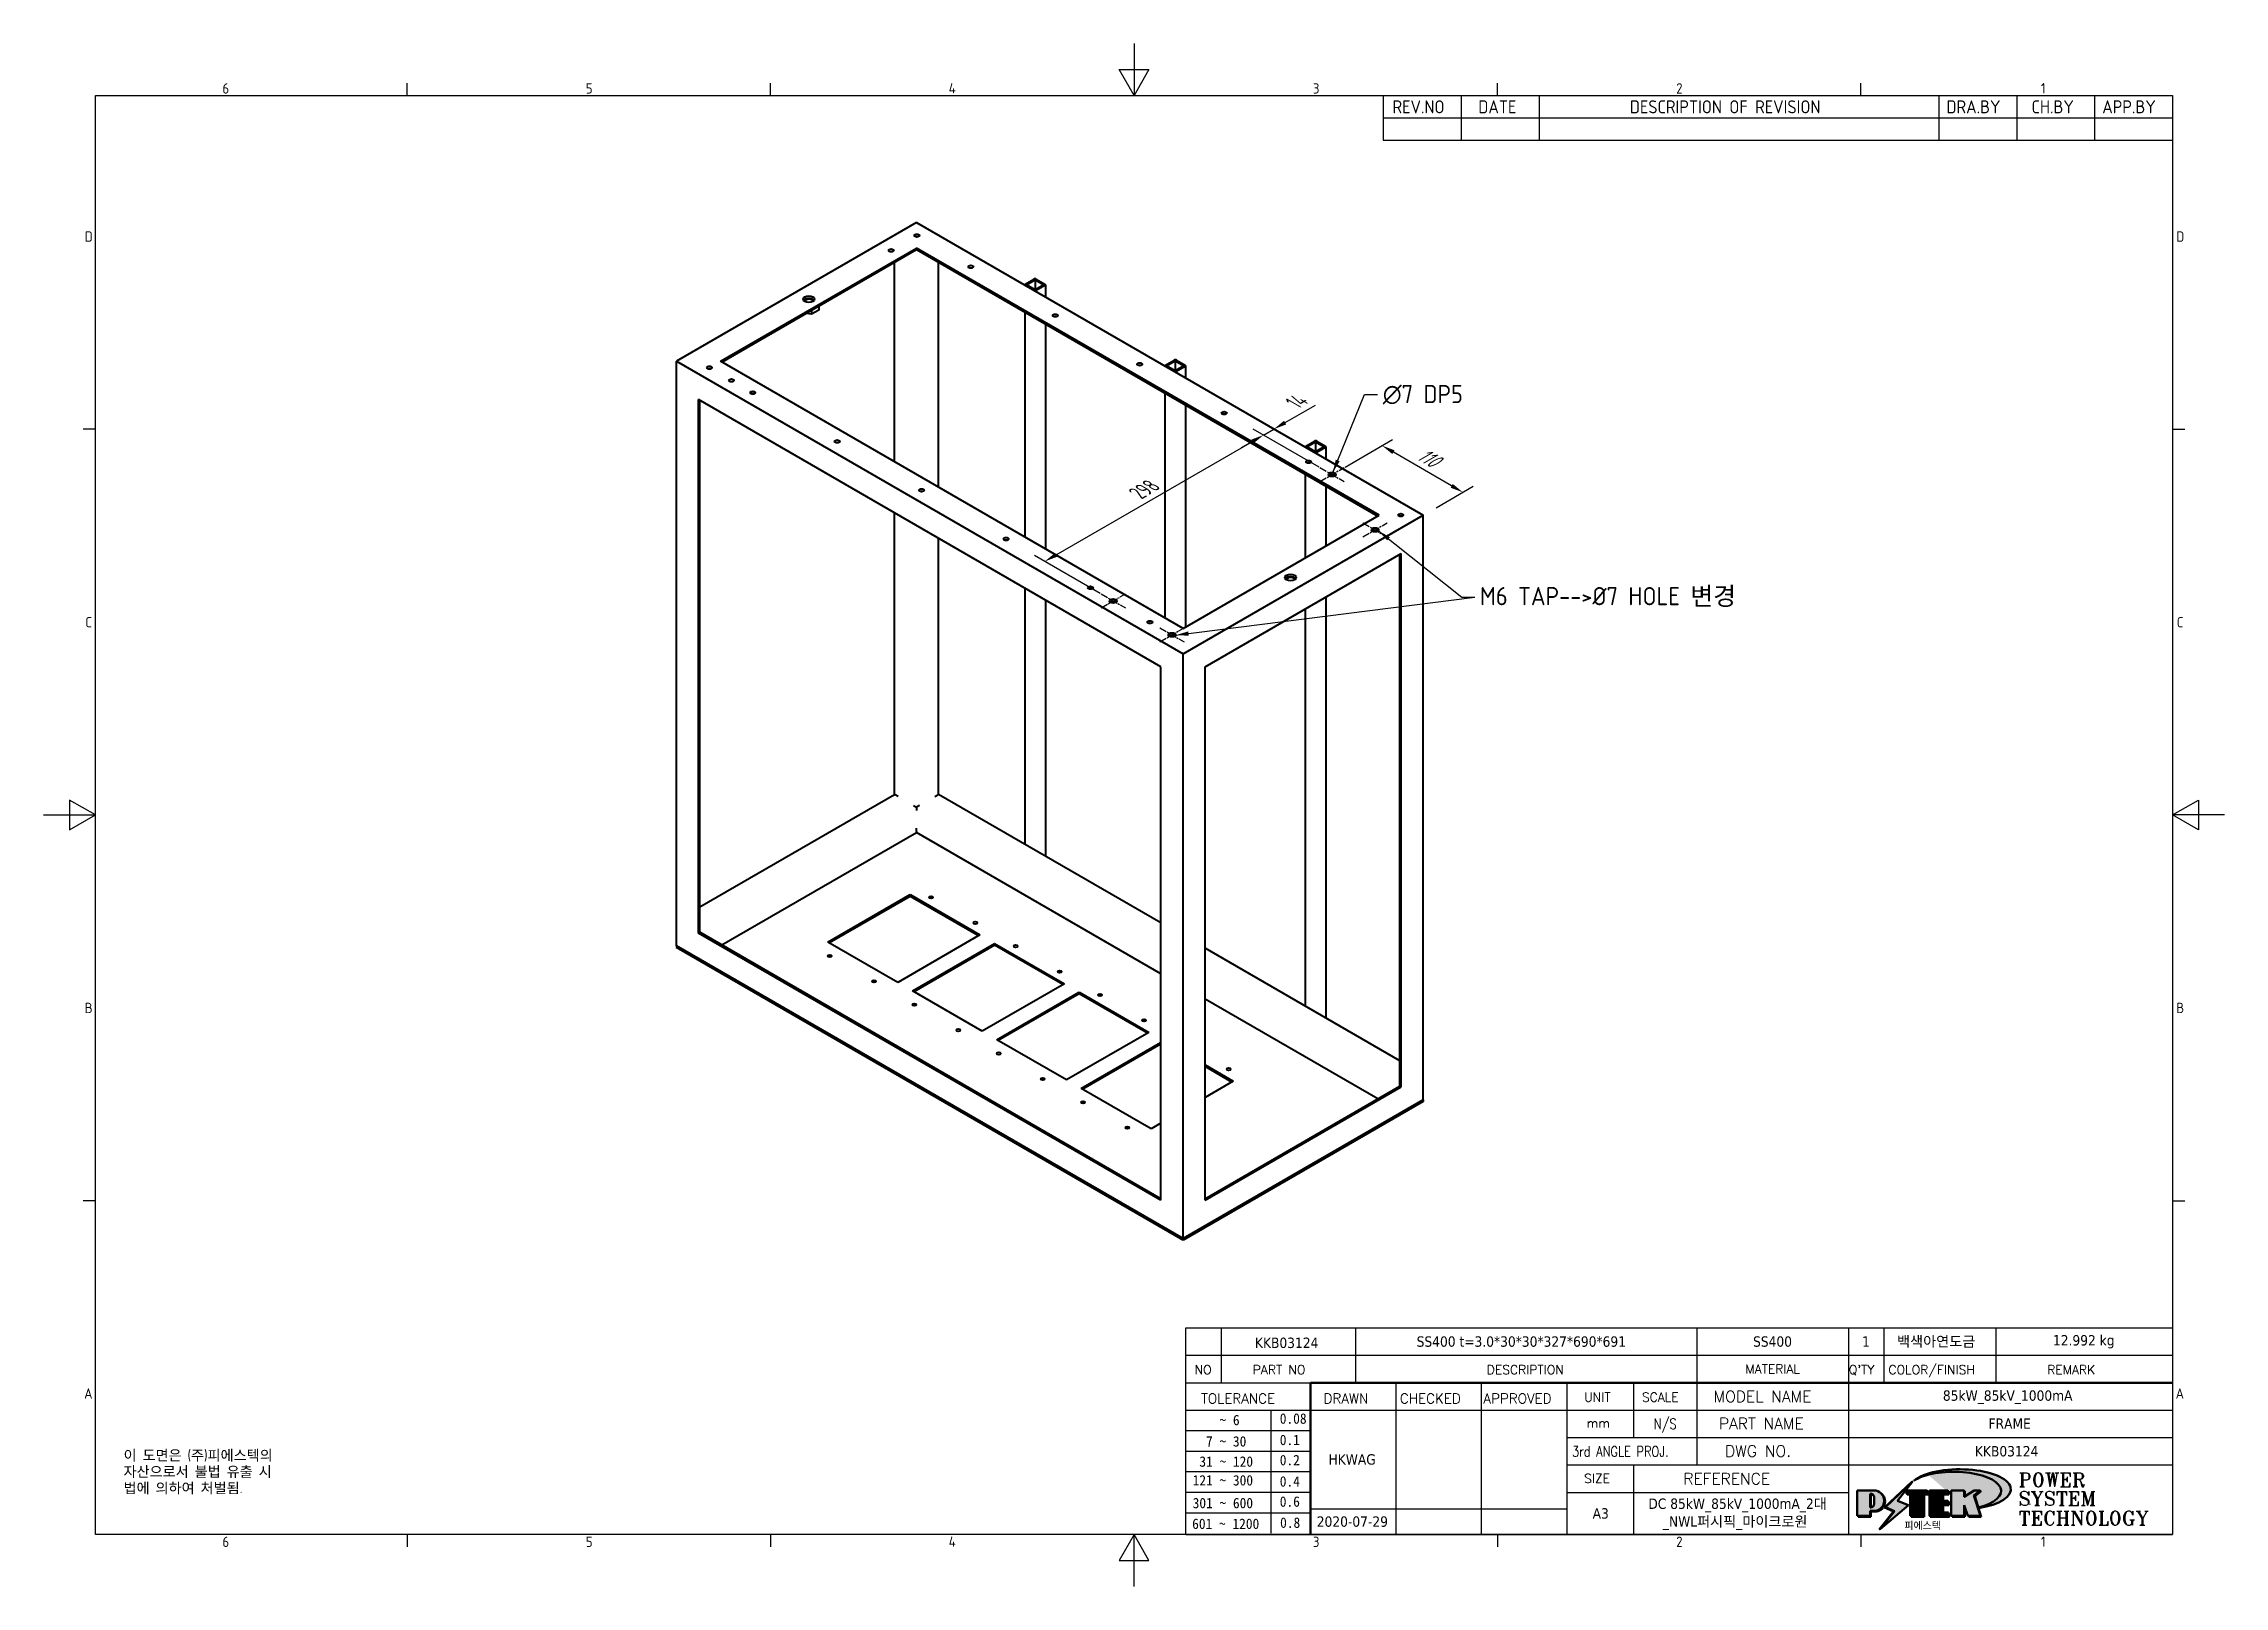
# Model space of a CAD drawing. Header units: millimetres. Extents: x 0 to 2100, y 0 to 1485.
import ezdxf
from ezdxf.enums import TextEntityAlignment as Align

# ---------------------------------------------------------------- set-up
doc = ezdxf.new("R2010")
doc.units = ezdxf.units.MM
doc.header["$LTSCALE"] = 5
doc.linetypes.add('CHAIN', pattern=[0.35429999999999995, 0.2362, -0.0295, 0.0591, -0.0295])
doc.layers.get('0').update_dxf_attribs({"color": 3, "lineweight": 25})
for name, color, linetype, lineweight in [('가시적인 것(ISO)', 3, 'Continuous', 40), ('경계(ISO)', 7, 'Continuous', 25), ('기호(ISO)', 5, 'Continuous', 25), ('제목(ISO)', 5, 'Continuous', 50), ('중심 표식(ISO)', 1, 'Continuous', 25), ('치수(ISO)', 2, 'Continuous', 25), ('해치(ISO)', 7, 'Continuous', 18)]:
    doc.layers.add(name, color=color, linetype=linetype, lineweight=lineweight)
doc.styles.add('HAN_291', font='')
doc.styles.add('HAN_370', font='', dxfattribs={"width": 2})
doc.styles.add('ISO ProportionalPSTEK', font='isocp.shx')
doc.styles.add('RC_284', font='ROMANC.shx')
doc.styles.add('RC_287', font='ROMANC.shx')
doc.styles.add('RC_292', font='ROMANC.shx')
doc.styles.add('ROMANT_294', font='romant.shx')
doc.styles.add('문자 텍스트_PSTEK_POSCO', font='isocp.shx')
doc.styles.add('치수 텍스트_PSTEK_POSCO', font='isocp.shx')
doc.styles.add('텍스트 스타일198', font='tahoma.ttf')
doc.styles.add('텍스트 스타일333', font='ROMANC.shx', dxfattribs={"width": 0.800000011920929})
doc.styles.get('HAN_291').set_extended_font_data('GulimChe')
doc.styles.get('HAN_370').set_extended_font_data('GulimChe')
doc.dimstyles.new('치수_PSTEK_POSCO', dxfattribs={"dimscale": 5, "dimtxt": 3.5, "dimasz": 2.5, "dimexe": 2, "dimexo": 2.5, "dimgap": 1, "dimtad": 1, "dimrnd": 1e-08, "dimdsep": 46, "dimtxsty": '치수 텍스트_PSTEK_POSCO', "dimcen": 0.09, "dimdle": 10, "dimclrd": 7, "dimclre": 7, "dimclrt": 2, "dimadec": 1, "dimazin": 2, "dimtfac": 1, "dimtmove": 0, "dimatfit": 3, "dimfxl": 0, "dimtolj": 1, "dimlwd": -1, "dimlwe": -1, "dimarcsym": 0})
doc.dimstyles.new('치수_PSTEK_POSCO$7', dxfattribs={"dimscale": 5, "dimtxt": 3.5, "dimasz": 2.5, "dimexe": 2, "dimexo": 2.5, "dimgap": 1, "dimtad": 1, "dimrnd": 1e-08, "dimdsep": 46, "dimtxsty": '치수 텍스트_PSTEK_POSCO', "dimcen": 0.09, "dimdle": 10, "dimclrd": 7, "dimclre": 7, "dimclrt": 2, "dimadec": 1, "dimazin": 2, "dimtfac": 1, "dimtmove": 0, "dimatfit": 3, "dimfxl": 0, "dimtolj": 1, "dimlwd": -1, "dimlwe": -1, "dimarcsym": 0})

msp = doc.modelspace()

# ---------------------------------------------------------------- texts
at = {"layer": '기호(ISO)', "color": 2, "insert": (1289.603280507589, 1147.122581468755), "char_height": 17.49999970197678, "width": 86.61024984717365, "attachment_point": 4, "line_spacing_factor": 0.612500011920929, "style": '치수 텍스트_PSTEK_POSCO'}
msp.add_mtext('{\\fAIGDT|b0|i0;\\H17.5000;n\\fisocp|b0|i0;\\H17.5000;7 DP5}', dxfattribs=at)
at = {"layer": '기호(ISO)', "color": 2, "insert": (1383.163189743128, 952.2615875083856), "char_height": 17.49999970197678, "attachment_point": 4, "style": '치수 텍스트_PSTEK_POSCO'}
msp.add_mtext('{ }', dxfattribs=at)
at = {"layer": '기호(ISO)', "color": 2, "insert": (1383.134811247717, 952.2830616552637), "char_height": 17.49999970197678, "width": 285.506534576416, "attachment_point": 4, "style": '치수 텍스트_PSTEK_POSCO'}
msp.add_mtext('{\\fISOCP|b0|i0;\\H17.5000;M6 TAP-->Ø7 HOLE 변경}', dxfattribs=at)
at = {"layer": '기호(ISO)', "color": 7, "insert": (76.97312702442191, 131.1413621996215), "char_height": 10.00000014901161, "width": 256.2006913027125, "attachment_point": 1, "line_spacing_factor": 0.9442214369773865, "style": '문자 텍스트_PSTEK_POSCO'}
msp.add_mtext('{이 도면은 (주)피에스텍의\\P자산으로서 불법 유출 시 \\P법에 의하여 처벌됨.}', dxfattribs=at)

# ---------------------------------------------------------------- blocks, each defined once
blk = doc.blocks.new('경계 Default Border')
at = {"layer": '경계(ISO)'}
for p, q in [((70, 287.0000076293945), (70, 289.4000053405762)), ((140, 287.0000076293945), (140, 289.4000053405762)), ((280, 287.0000076293945), (280, 289.4000053405762)), ((350, 287.0000076293945), (350, 289.4000053405762)), ((10, 222.7499961853027), (7.599999904632568, 222.7499961853027)), ((410, 222.7499961853027), (412.400016784668, 222.7499961853027)), ((10, 74.25000190734863), (7.599999904632568, 74.25000190734863)), ((410, 74.25000190734863), (412.400016784668, 74.25000190734863)), ((70, 10), (70, 7.599999904632568)), ((140, 10), (140, 7.599999904632568)), ((280, 10), (280, 7.599999904632568)), ((350, 10), (350, 7.599999904632568))]:
    blk.add_line(p, q, dxfattribs=at)
at = {"layer": '경계(ISO)', "flags": 128}
for points in [[(210, 297.0000076293945), (210, 287.0000076293945), (207.1132469177246, 292.0000076293945), (212.8867530822754, 292.0000076293945), (210, 287.0000076293945)], [(10, 10), (10, 287.0000076293945), (410, 287.0000076293945), (410, 10), (10, 10)], [(0, 148.5000038146973), (10, 148.5000038146973), (5, 151.3867473602295), (5, 145.6132507324219), (10, 148.5000038146973)], [(420, 148.5000038146973), (410, 148.5000038146973), (415, 151.3867473602295), (415, 145.6132507324219), (410, 148.5000038146973)], [(210, 0), (210, 10), (207.1132469177246, 5), (212.8867530822754, 5), (210, 10)]]:
    blk.add_lwpolyline(points, dxfattribs=at)
at = {"layer": '경계(ISO)', "color": 2, "char_height": 2.000000029802322, "attachment_point": 7, "style": '문자 텍스트_PSTEK_POSCO'}
for s, insert in [('6', (34.42969299337596, 287.3809296778403)), ('5', (104.429692993376, 287.3809296778403)), ('4', (174.3156467487881, 287.4)), ('3', (244.4456930345745, 287.3809296778403)), ('2', (314.418492964537, 287.3809296778403)), ('1', (384.6573774223157, 287.4)), ('D', (7.918846742126641, 258.8559296629392)), ('D', (410.718846771929, 258.8559296629392)), ('C', (8.029692978474793, 184.6059296629392)), ('C', (410.8296930082771, 184.6059296629392)), ('B', (7.918846742126641, 110.3559296629392)), ('B', (410.718846771929, 110.3559296629392)), ('A', (7.809600509898342, 36.12023240455892)), ('A', (410.6096005397006, 36.12023240455892)), ('6', (34.42969299337596, 7.580929648038)), ('5', (104.429692993376, 7.580929648038)), ('4', (174.3156467487881, 7.599999970197677)), ('3', (244.4456930345745, 7.580929648038)), ('2', (314.418492964537, 7.580929648038)), ('1', (384.6573774223157, 7.599999970197677))]:
    blk.add_mtext(s, dxfattribs=dict(at, insert=insert))
blk = doc.blocks.new('제목 블록 PSTEK')
for color, points in [(252, [(317.2195697678507, 17.0593801673321), (322.0326348870767, 21.62682475217465), (322.2781991042243, 21.94392121864296), (317.0471853425802, 16.97985676345368), (318.7512090904202, 16.1899260703855), (316.0018030350395, 12.71868385740789), (316.3356552234328, 13.00206718743325), (318.9235935156908, 16.2694494742633)]), (5, [(321.6183518841322, 17.4193704504104), (319.5281351041078, 18.24969419629727), (322.4505835294948, 22.02344462252142), (317.2195697678507, 17.0593801673321), (318.9235935156908, 16.2694494742633), (316.1741874603099, 12.79820726128571)]), (1, [(324.4839107253602, 19.60711530335299), (325.2419748254881, 19.60711530335299), (325.2419748254881, 20.25857663940324), (321.2266040451076, 20.25857663940324), (321.2266040451076, 19.60711530335299), (321.9846681452406, 19.60711530335299), (321.9846681452406, 15.3430047401139), (324.4839107253602, 15.3430047401139)]), (252, [(321.9846681452406, 19.60711530335299), (321.4042753185749, 19.60711530335299), (321.4042753185749, 19.45905590879572), (321.9846681452406, 19.45905590879572)]), (252, [(324.6615819988275, 19.45905590879572), (325.4196460989604, 19.45905590879572), (325.4196460989604, 20.11051724484596), (325.2419748254881, 20.11051724484596), (325.2419748254881, 19.60711530335299), (324.4839107253602, 19.60711530335299), (324.4839107253602, 15.3430047401139), (322.1623394187076, 15.3430047401139), (322.1623394187076, 15.19494534555726), (324.6615819988275, 15.19494534555726)]), (1, [(329.2277337269622, 20.25857663940324), (325.65654113025, 20.25857663940324), (325.65654113025, 15.3430047401139), (329.3580259941756, 15.3430047401139), (329.3580259941756, 15.9944660761648), (328.1137701654877, 15.9944660761648), (328.1137701654877, 17.56360607323003), (329.2277337269622, 17.56360607323003), (329.2277337269622, 18.25543873810179), (328.1137701654877, 18.25543873810179), (328.1137701654877, 19.60711530335299), (329.2277337269622, 19.60711530335299)]), (252, [(328.2914414389548, 19.45905590879572), (329.4054050004294, 19.45905590879572), (329.4054050004294, 20.11051724484596), (329.2277337269622, 20.11051724484596), (329.2277337269622, 19.60711530335299), (328.1137701654877, 19.60711530335299), (328.1137701654877, 18.25543873810179), (328.2914414389548, 18.25543873810179)]), (252, [(328.2914414389548, 17.41554667867274), (329.4054050004294, 17.41554667867274), (329.4054050004294, 18.10737934354514), (329.2277337269622, 18.10737934354514), (329.2277337269622, 17.56360607323003), (328.1137701654877, 17.56360607323003), (328.1137701654877, 15.9944660761648), (328.2914414389548, 15.9944660761648)]), (1, [(332.3312149849806, 20.25857663940324), (329.8592894925411, 20.25857663940324), (329.8592894925411, 15.3430047401139), (332.3312149849806, 15.3430047401139), (332.3312149849806, 17.4318630164523), (333.0701931098801, 15.3430047401139), (335.4855464857051, 15.3430047401139), (334.2514536401189, 19.30614745124769), (335.4379594596742, 20.25857663940324), (334.3071782107978, 20.25857663940324), (332.3312149849806, 18.99741471888304)]), (252, [(332.5088862584528, 16.92964231796647), (332.3312149849806, 17.43186301645164), (332.3312149849806, 15.3430047401139), (330.0369607660135, 15.3430047401139), (330.0369607660135, 15.19494534555726), (332.5088862584528, 15.19494534555726)]), (252, [(332.5088862584528, 20.1105172448466), (332.3312149849806, 20.1105172448466), (332.3312149849806, 18.99741471888368), (332.5088862584528, 19.11081371413894)]), (252, [(335.6156307331414, 20.11051724484596), (335.2535118015555, 20.11051724484596), (334.2514536401189, 19.30614745124769), (335.4855464857051, 15.3430047401139), (333.1954852176545, 15.3430047401139), (333.2478643833523, 15.19494534555726), (335.6632177591723, 15.19494534555726), (334.4291249135862, 19.15808805669106)]), (252, [(329.5356972676428, 15.8464066816075), (329.3580259941756, 15.8464066816075), (329.3580259941756, 15.3430047401139), (325.8342124037171, 15.3430047401139), (325.8342124037171, 15.19494534555726), (329.5356972676428, 15.19494534555726)])]:
    blk.add_hatch(color=color).paths.add_polyline_path(points)
h = blk.add_hatch(color=1)
edge = h.paths.add_edge_path(flags=0)
edge.add_line((314.2242174273352, 19.60711530335299), (314.2242174273352, 17.00126995915134))
edge.add_line((314.2242174273352, 17.00126995915134), (314.3485873187598, 17.00126995915134))
edge.add_arc((314.3485873187598, 17.6527312952023), 0.6514613360509371, 270, 360)
edge.add_line((315.0000486548106, 17.6527312952023), (315.0000486548106, 18.95565396730211))
edge.add_arc((314.3485873187598, 18.95565396730212), 0.6514613360508712, 0, 90)
edge.add_line((314.3485873187598, 19.60711530335299), (314.2242174273352, 19.60711530335299))
edge = h.paths.add_edge_path()
edge.add_arc((314.9847713324306, 18.28938669179658), 1.969189947606664, 269.9999999999959, 450)
edge.add_line((314.9847713324306, 20.25857663940318), (311.7664314776902, 20.25857663940324))
edge.add_line((311.7664314776902, 20.25857663940324), (311.7664314776902, 15.3430047401139))
edge.add_line((311.7664314776902, 15.3430047401139), (314.2242174273352, 15.3430047401139))
edge.add_line((314.2242174273352, 15.3430047401139), (314.2242174273352, 16.32019674418991))
edge.add_line((314.2242174273352, 16.32019674418991), (314.9847713324307, 16.32019674418991))
h = blk.add_hatch(color=252)
edge = h.paths.add_edge_path()
edge.add_arc((314.9847713324309, 18.28938669179657), 1.969189947606666, 270, 406.8278729790604)
edge.add_arc((315.1624426058984, 18.1413272972396), 1.969189947606962, -90, 53.560984836317004, ccw=False)
edge.add_line((315.1624426058984, 16.17213734963263), (314.4018887008024, 16.17213734963263))
edge.add_line((314.4018887008024, 16.17213734963263), (314.4018887008024, 15.19494534555726))
edge.add_line((314.4018887008024, 15.19494534555726), (311.9441027511573, 15.19494534555726))
edge.add_line((311.9441027511573, 15.19494534555726), (311.9441027511573, 15.3430047401139))
edge.add_line((311.9441027511573, 15.3430047401139), (314.2242174273352, 15.3430047401139))
edge.add_line((314.2242174273352, 15.3430047401139), (314.2242174273352, 16.32019674418991))
edge.add_line((314.2242174273352, 16.32019674418991), (314.9847713324309, 16.32019674418991))
h = blk.add_hatch(color=252)
edge = h.paths.add_edge_path()
edge.add_line((314.4018887008024, 19.45905590879572), (314.5262585922315, 19.45905590879572))
edge.add_arc((314.5262585922314, 18.80759457274939), 0.6514613360463194, 60.4189348879147, 90.00000000000318, ccw=False)
edge.add_arc((314.3485873187602, 18.95565396730057), 0.6514613360524251, 39.96992292766206, 90.00000000009999)
edge.add_line((314.3485873187591, 19.60711530335307), (314.2242174273352, 19.60711530335298))
edge.add_line((314.2242174273352, 19.60711530335299), (314.2242174273352, 17.00126995915134))
edge.add_line((314.2242174273352, 17.00126995915134), (314.3485873187591, 17.00126995915134))
edge.add_arc((314.3485873187568, 17.652731295233), 0.6514613360816299, 270.0000000002, 274.6930825552478)
edge.add_line((314.4018887008024, 17.0034541317032), (314.4018887008024, 19.45905590879572))
at = {"layer": '해치(ISO)', "true_color": 0x27d1fc}
h = blk.add_hatch(color=140, dxfattribs=at)
edge = h.paths.add_edge_path()
edge.add_ellipse((330.3660919371412, 20.15576403068321), major_axis=(9.100907360794343, 0), ratio=0.4069904968023172, start_angle=301.3098473703837, end_angle=507.7436900681698)
edge.add_ellipse((331.5340919371412, 20.4634168429492), major_axis=(-9.82350664112931, 0), ratio=0.3942600559756514, start_angle=111.51207141178469, end_angle=334.47025347086895, ccw=False)
edge.add_line((335.1363447531188, 16.8601935978785), (335.0955236905705, 16.99119398620872))
at = {"color": 180}
for p, q in [((182.475792979055, 11.79100474011392), (182.4757929790549, 51.56524660363496)), ((182.4757929790549, 51.56524660363496), (372.4757929537551, 51.56524660363496)), ((189.2651435055721, 51.56524660363496), (189.2651435055722, 41.00524660363494)), ((215.2152739891528, 41.00524660363494), (215.2152739891528, 51.56524660363496)), ((280.8758854511282, 51.56524660363496), (280.8758854511282, 41.00524660363494)), ((310.0881549537552, 51.56524660363496), (310.0881549537553, 41.00524660363494)), ((316.9044520275131, 51.56524660363496), (316.9044520275127, 41.00524660363494)), ((338.4566026226726, 51.56524660363496), (338.4566026226727, 41.00524660363494)), ((372.4757929537551, 51.56524660363496), (372.4757929537551, 11.79100474011389)), ((182.475792979055, 46.2852466036349), (372.4757929537551, 46.28524660363492)), ((182.475792979055, 41.00524660363493), (206.451475290024, 41.00524660363493)), ((222.9401812389276, 11.79100474011392), (222.9401812389276, 41.00524660363494)), ((239.4288871878316, 11.79100474011392), (239.4288871878316, 41.00524660363494)), ((255.9175931367356, 11.79100474011392), (255.9175931367356, 41.00524660363494)), ((268.6918866058747, 41.00524660363494), (268.6918866058747, 30.44524660363498)), ((280.8758854511282, 41.00524660363494), (280.8758854511282, 25.16524660363502)), ((310.088154953755, 41.00524660363494), (310.088154953755, 11.79100474011392)), ((182.475792979055, 35.72524660363497), (206.451475290024, 35.72524660363497)), ((198.8621818849491, 12.02524660363491), (198.8621818849491, 35.72524660363497)), ((206.451475290024, 35.72524660363497), (372.4757929537551, 35.72524660363497)), ((182.475792979055, 31.77524660363492), (206.451475290024, 31.77524660363492)), ((255.917593136736, 30.44524660363498), (372.4757929537552, 30.44524660363501)), ((182.475792979055, 27.82524660363487), (206.451475290024, 27.82524660363487)), ((182.475792979055, 23.87524660363505), (206.451475290024, 23.87524660363505)), ((255.9175931367359, 25.16524660363502), (372.4757929537552, 25.165246603635)), ((268.6918866058744, 25.16524660363502), (268.6918866058744, 11.79100474011392)), ((182.475792979055, 19.92524660363478), (206.451475290024, 19.92524660363478)), ((255.9175931367359, 19.88524660363481), (310.0881549537553, 19.88524660363481)), ((182.475792979055, 15.97524660363496), (206.451475290024, 15.97524660363496)), ((206.451475290024, 16.74100474011396), (255.9175931367359, 16.74100474011396)), ((182.475792979055, 11.79100474011392), (372.4757929537551, 11.79100474011389))]:
    blk.add_line(p, q, dxfattribs=at)
at = {"color": 7, "lineweight": 50}
for p, q in [((206.4514752900237, 11.79100474011392), (206.4514752900237, 41.00524660363494)), ((206.451475290024, 41.00524660363494), (372.4757929537551, 41.00524660363496))]:
    blk.add_line(p, q, dxfattribs=at)
at = {"color": 7}
for p, q in [((322.2781991042243, 21.94392121864296), (317.0471853425802, 16.97985676345368)), ((322.4505835294948, 22.02344462252142), (317.2195697678507, 17.0593801673321)), ((317.2195697678507, 17.0593801673321), (322.0326348870767, 21.62682475217465)), ((319.5281351041078, 18.24969419629727), (322.4505835294948, 22.02344462252142)), ((322.0326348870767, 21.62682475217465), (322.2781991042243, 21.94392121864296)), ((311.7664314776902, 20.25900474011391), (311.7664314776902, 15.34300474011391)), ((314.9847713324309, 20.25857663940324), (311.7664314776902, 20.25857663940324)), ((314.9847713324309, 20.25857663940324), (311.7664314776902, 20.25857663940324)), ((311.7664314776902, 20.25857663940324), (311.7664314776902, 15.3430047401139)), ((314.2242174273352, 17.00126995915134), (314.2242174273352, 19.60711530335299)), ((314.2242174273352, 19.60711530335299), (314.3485873187591, 19.60711530335299)), ((314.3485873187591, 19.60711530335299), (314.2242174273352, 19.60711530335299)), ((314.2242174273352, 19.60711530335299), (314.2242174273352, 17.00126995915134)), ((314.2242174273352, 17.00126995915134), (314.2242174273352, 19.60711530335299)), ((314.2242174273352, 19.60711530335299), (314.3485873187591, 19.60711530335299)), ((314.3485873187591, 17.00126995915134), (314.2242174273352, 17.00126995915134)), ((314.2242174273352, 17.00126995915134), (314.3485873187591, 17.00126995915134)), ((314.3485873187591, 17.00126995915134), (314.2242174273352, 17.00126995915134)), ((314.4018887008024, 19.45905590879572), (314.5262585922314, 19.45905590879572)), ((314.4018887008024, 17.0034541317032), (314.4018887008024, 19.45905590879572)), ((315.0000486548106, 18.95565396730275), (315.0000486548106, 17.65273129520161)), ((315.0000486548106, 18.95565396730275), (315.0000486548106, 17.65273129520161)), ((316.1741874603099, 12.79820726128571), (321.6183518841322, 17.4193704504104)), ((317.0471853425802, 16.97985676345368), (318.7512090904202, 16.1899260703855)), ((318.9235935156908, 16.2694494742633), (317.2195697678507, 17.0593801673321)), ((317.2195697678507, 17.0593801673321), (318.9235935156908, 16.2694494742633)), ((321.6183518841322, 17.4193704504104), (319.5281351041078, 18.24969419629727)), ((325.2419748254881, 20.25857663940324), (321.2266040451076, 20.25857663940324)), ((321.2266040451076, 20.25857663940324), (321.2266040451076, 19.60711530335299)), ((325.2419748254881, 20.25857663940324), (321.2266040451076, 20.25857663940324)), ((321.2266040451076, 20.25857663940324), (321.2266040451076, 19.60711530335299)), ((321.2266040451076, 19.60711530335299), (321.9846681452406, 19.60711530335299)), ((321.2266040451076, 19.60711530335299), (321.9846681452406, 19.60711530335299)), ((321.4042753185749, 19.60711530335299), (321.4042753185749, 19.45905590879572)), ((321.9846681452406, 19.60711530335299), (321.4042753185749, 19.60711530335299)), ((321.4042753185749, 19.45905590879572), (321.9846681452406, 19.45905590879572)), ((321.9846681452406, 19.60711530335299), (321.9846681452406, 15.3430047401139)), ((321.9846681452406, 19.45905590879572), (321.9846681452406, 19.60711530335299)), ((321.9846681452406, 19.60711530335299), (321.9846681452406, 15.3430047401139)), ((324.4839107253602, 19.60711530335299), (325.2419748254881, 19.60711530335299)), ((324.4839107253602, 15.3430047401139), (324.4839107253602, 19.60711530335299)), ((325.2419748254881, 19.60711530335299), (324.4839107253602, 19.60711530335299)), ((324.4839107253602, 19.60711530335299), (324.4839107253602, 15.3430047401139)), ((324.4839107253602, 19.60711530335299), (325.2419748254881, 19.60711530335299)), ((324.4839107253602, 15.3430047401139), (324.4839107253602, 19.60711530335299)), ((324.6615819988275, 19.45905590879572), (325.4196460989604, 19.45905590879572)), ((324.6615819988275, 15.19494534555726), (324.6615819988275, 19.45905590879572)), ((325.2419748254881, 19.60711530335299), (325.2419748254881, 20.25857663940324)), ((325.2419748254881, 19.60711530335299), (325.2419748254881, 20.25857663940324)), ((325.4196460989604, 20.11051724484596), (325.2419748254881, 20.11051724484596)), ((325.2419748254881, 20.11051724484596), (325.2419748254881, 19.60711530335299)), ((325.4196460989604, 19.45905590879572), (325.4196460989604, 20.11051724484596)), ((329.2277337269622, 20.25857663940324), (325.65654113025, 20.25857663940324)), ((325.65654113025, 20.25857663940324), (325.65654113025, 15.3430047401139)), ((325.65654113025, 20.25857663940324), (325.65654113025, 15.3430047401139)), ((329.2277337269622, 20.25857663940324), (325.65654113025, 20.25857663940324)), ((328.1137701654877, 18.25543873810179), (328.1137701654877, 19.60711530335299)), ((328.1137701654877, 19.60711530335299), (329.2277337269622, 19.60711530335299)), ((329.2277337269622, 19.60711530335299), (328.1137701654877, 19.60711530335299)), ((328.1137701654877, 19.60711530335299), (328.1137701654877, 18.25543873810179)), ((328.1137701654877, 18.25543873810179), (328.1137701654877, 19.60711530335299)), ((328.1137701654877, 19.60711530335299), (329.2277337269622, 19.60711530335299)), ((329.2277337269622, 18.25543873810179), (328.1137701654877, 18.25543873810179)), ((328.1137701654877, 18.25543873810179), (328.2914414389548, 18.25543873810179)), ((329.2277337269622, 18.25543873810179), (328.1137701654877, 18.25543873810179)), ((328.1137701654877, 17.56360607323003), (329.2277337269622, 17.56360607323003)), ((328.1137701654877, 15.9944660761648), (328.1137701654877, 17.56360607323003)), ((329.2277337269622, 17.56360607323003), (328.1137701654877, 17.56360607323003)), ((328.1137701654877, 17.56360607323003), (328.1137701654877, 15.9944660761648)), ((328.1137701654877, 17.56360607323003), (329.2277337269622, 17.56360607323003)), ((328.1137701654877, 15.9944660761648), (328.1137701654877, 17.56360607323003)), ((328.2914414389548, 18.25543873810179), (328.2914414389548, 19.45905590879572)), ((328.2914414389548, 19.45905590879572), (329.4054050004294, 19.45905590879572)), ((328.2914414389548, 15.9944660761648), (328.2914414389548, 17.41554667867274)), ((328.2914414389548, 17.41554667867274), (329.4054050004294, 17.41554667867274)), ((329.2277337269622, 19.60711530335299), (329.2277337269622, 20.25857663940324)), ((329.2277337269622, 19.60711530335299), (329.2277337269622, 20.25857663940324)), ((329.4054050004294, 20.11051724484596), (329.2277337269622, 20.11051724484596)), ((329.2277337269622, 20.11051724484596), (329.2277337269622, 19.60711530335299)), ((329.2277337269622, 17.56360607323003), (329.2277337269622, 18.25543873810179)), ((329.2277337269622, 17.56360607323003), (329.2277337269622, 18.25543873810179)), ((329.4054050004294, 18.10737934354514), (329.2277337269622, 18.10737934354514)), ((329.2277337269622, 18.10737934354514), (329.2277337269622, 17.56360607323003)), ((329.4054050004294, 19.45905590879572), (329.4054050004294, 20.11051724484596)), ((329.4054050004294, 17.41554667867274), (329.4054050004294, 18.10737934354514)), ((332.3312149849806, 20.25857663940324), (329.8592894925411, 20.25857663940324)), ((329.8592894925411, 20.25857663940324), (329.8592894925411, 15.3430047401139)), ((329.8592894925411, 20.25857663940324), (329.8592894925411, 15.3430047401139)), ((332.3312149849806, 20.25857663940324), (329.8592894925411, 20.25857663940324)), ((334.3071782107978, 20.25857663940324), (332.3312149849806, 18.99741471888304)), ((332.3312149849806, 18.99741471888304), (332.3312149849806, 20.25857663940324)), ((334.3071782107978, 20.25857663940324), (332.3312149849806, 18.99741471888304)), ((332.3312149849806, 18.99741471888304), (332.3312149849806, 20.25857663940324)), ((332.5088862584528, 20.1105172448466), (332.3312149849806, 20.1105172448466)), ((332.3312149849806, 20.1105172448466), (332.3312149849806, 18.99741471888368)), ((332.3312149849806, 18.99741471888368), (332.5088862584528, 19.11081371413894)), ((332.3312149849806, 17.4318630164523), (333.0701931098801, 15.3430047401139)), ((332.3312149849806, 15.3430047401139), (332.3312149849806, 17.4318630164523)), ((332.5088862584528, 16.92964231796647), (332.3312149849806, 17.43186301645164)), ((332.3312149849806, 17.43186301645164), (332.3312149849806, 15.3430047401139)), ((332.3312149849806, 17.4318630164523), (333.0701931098801, 15.3430047401139)), ((332.3312149849806, 15.3430047401139), (332.3312149849806, 17.4318630164523)), ((332.5088862584528, 19.11081371413894), (332.5088862584528, 20.1105172448466)), ((332.5088862584528, 15.19494534555726), (332.5088862584528, 16.92964231796647)), ((334.2514536401189, 19.30614745124769), (335.4379594596742, 20.25857663940324)), ((334.2514536401189, 19.30614745124769), (335.4379594596742, 20.25857663940324)), ((335.2535118015555, 20.11051724484596), (334.2514536401189, 19.30614745124769)), ((335.4855464857051, 15.3430047401139), (334.2514536401189, 19.30614745124769)), ((334.2514536401189, 19.30614745124769), (335.4855464857051, 15.3430047401139)), ((335.4855464857051, 15.3430047401139), (334.2514536401189, 19.30614745124769)), ((335.4379594596742, 20.25857663940324), (334.3071782107978, 20.25857663940324)), ((335.4379594596742, 20.25857663940324), (334.3071782107978, 20.25857663940324)), ((334.4291249135862, 19.15808805669104), (335.6156307331414, 20.11051724484596)), ((335.6632177591723, 15.19494534555726), (334.4291249135862, 19.15808805669104)), ((335.6156307331414, 20.11051724484596), (335.2535118015555, 20.11051724484596)), ((345.0447381189468, 17.50375595811051), (344.9867755289346, 17.689895936919)), ((311.7664314776902, 15.3430047401139), (314.2242174273352, 15.3430047401139)), ((311.7664314776902, 15.3430047401139), (314.2242174273352, 15.3430047401139)), ((314.2242174273352, 15.3430047401139), (311.9441027511573, 15.3430047401139)), ((311.9441027511573, 15.3430047401139), (311.9441027511573, 15.19494534555726)), ((311.9441027511573, 15.19494534555726), (314.4018887008024, 15.19494534555726)), ((314.2242174273352, 16.32019674418991), (314.9847713324309, 16.32019674418991)), ((314.2242174273352, 15.3430047401139), (314.2242174273352, 16.32019674418991)), ((314.9847713324309, 16.32019674418991), (314.2242174273352, 16.32019674418991)), ((314.2242174273352, 16.32019674418991), (314.2242174273352, 15.3430047401139)), ((314.2242174273352, 16.32019674418991), (314.9847713324309, 16.32019674418991)), ((314.2242174273352, 15.3430047401139), (314.2242174273352, 16.32019674418991)), ((314.4018887008024, 16.17213734963263), (315.162442605898, 16.17213734963263)), ((314.4018887008024, 15.19494534555726), (314.4018887008024, 16.17213734963263)), ((318.7512090904202, 16.1899260703855), (316.0018030350395, 12.71868385740789)), ((316.0018030350395, 12.71868385740789), (316.3356552234328, 13.00206718743325)), ((318.9235935156908, 16.2694494742633), (316.1741874603099, 12.79820726128571)), ((316.3356552234328, 13.00206718743325), (318.9235935156908, 16.2694494742633)), ((321.9846681452406, 15.3430047401139), (324.4839107253602, 15.3430047401139)), ((321.9846681452406, 15.3430047401139), (324.4839107253602, 15.3430047401139)), ((324.4839107253602, 15.3430047401139), (322.1623394187076, 15.3430047401139)), ((322.1623394187076, 15.3430047401139), (322.1623394187076, 15.19494534555726)), ((322.1623394187076, 15.19494534555726), (324.6615819988275, 15.19494534555726)), ((325.65654113025, 15.3430047401139), (329.3580259941756, 15.3430047401139)), ((325.65654113025, 15.3430047401139), (329.3580259941756, 15.3430047401139)), ((329.3580259941756, 15.3430047401139), (325.8342124037171, 15.3430047401139)), ((325.8342124037171, 15.3430047401139), (325.8342124037171, 15.19494534555726)), ((325.8342124037171, 15.19494534555726), (329.5356972676428, 15.19494534555726)), ((329.3580259941756, 15.9944660761648), (328.1137701654877, 15.9944660761648)), ((328.1137701654877, 15.9944660761648), (328.2914414389548, 15.9944660761648)), ((329.3580259941756, 15.9944660761648), (328.1137701654877, 15.9944660761648)), ((329.3580259941756, 15.3430047401139), (329.3580259941756, 15.9944660761648)), ((329.3580259941756, 15.3430047401139), (329.3580259941756, 15.9944660761648)), ((329.5356972676428, 15.8464066816075), (329.3580259941756, 15.8464066816075)), ((329.3580259941756, 15.8464066816075), (329.3580259941756, 15.3430047401139)), ((329.5356972676428, 15.19494534555726), (329.5356972676428, 15.8464066816075)), ((329.8592894925411, 15.3430047401139), (332.3312149849806, 15.3430047401139)), ((329.8592894925411, 15.3430047401139), (332.3312149849806, 15.3430047401139)), ((332.3312149849806, 15.3430047401139), (330.0369607660135, 15.3430047401139)), ((330.0369607660135, 15.3430047401139), (330.0369607660135, 15.19494534555726)), ((330.0369607660135, 15.19494534555726), (332.5088862584528, 15.19494534555726)), ((333.0701931098801, 15.3430047401139), (335.4855464857051, 15.3430047401139)), ((333.0701931098801, 15.3430047401139), (335.4855464857051, 15.3430047401139)), ((335.4855464857051, 15.3430047401139), (333.1954852176545, 15.3430047401139)), ((333.1954852176545, 15.3430047401139), (333.2478643833523, 15.19494534555726)), ((333.2478643833523, 15.19494534555726), (335.6632177591723, 15.19494534555726))]:
    blk.add_line(p, q, dxfattribs=at)
at = {"color": 5}
for p, q in [((322.4505835294948, 22.02344462252142), (317.2195697678507, 17.0593801673321)), ((319.5281351041078, 18.24969419629727), (322.4505835294948, 22.02344462252142)), ((316.1741874603099, 12.79820726128571), (321.6183518841322, 17.4193704504104)), ((317.2195697678507, 17.0593801673321), (318.9235935156908, 16.2694494742633)), ((321.6183518841322, 17.4193704504104), (319.5281351041078, 18.24969419629727)), ((318.9235935156908, 16.2694494742633), (316.1741874603099, 12.79820726128571))]:
    blk.add_line(p, q, dxfattribs=at)
at = {"color": 1}
for p, q in [((314.9847713324309, 20.25857663940324), (311.7664314776902, 20.25857663940324)), ((311.7664314776902, 20.25857663940324), (311.7664314776902, 15.3430047401139)), ((314.2242174273352, 17.00126995915134), (314.2242174273352, 19.60711530335299)), ((314.2242174273352, 19.60711530335299), (314.3485873187591, 19.60711530335299)), ((314.3485873187591, 17.00126995915134), (314.2242174273352, 17.00126995915134)), ((315.0000486548106, 18.95565396730275), (315.0000486548106, 17.65273129520161)), ((325.2419748254881, 20.25857663940324), (321.2266040451076, 20.25857663940324)), ((321.2266040451076, 20.25857663940324), (321.2266040451076, 19.60711530335299)), ((321.2266040451076, 19.60711530335299), (321.9846681452406, 19.60711530335299)), ((321.9846681452406, 19.60711530335299), (321.9846681452406, 15.3430047401139)), ((324.4839107253602, 19.60711530335299), (325.2419748254881, 19.60711530335299)), ((324.4839107253602, 15.3430047401139), (324.4839107253602, 19.60711530335299)), ((325.2419748254881, 19.60711530335299), (325.2419748254881, 20.25857663940324)), ((329.2277337269622, 20.25857663940324), (325.65654113025, 20.25857663940324)), ((325.65654113025, 20.25857663940324), (325.65654113025, 15.3430047401139)), ((328.1137701654877, 18.25543873810179), (328.1137701654877, 19.60711530335299)), ((328.1137701654877, 19.60711530335299), (329.2277337269622, 19.60711530335299)), ((329.2277337269622, 18.25543873810179), (328.1137701654877, 18.25543873810179)), ((328.1137701654877, 17.56360607323003), (329.2277337269622, 17.56360607323003)), ((328.1137701654877, 15.9944660761648), (328.1137701654877, 17.56360607323003)), ((329.2277337269622, 19.60711530335299), (329.2277337269622, 20.25857663940324)), ((329.2277337269622, 17.56360607323003), (329.2277337269622, 18.25543873810179)), ((332.3312149849806, 20.25857663940324), (329.8592894925411, 20.25857663940324)), ((329.8592894925411, 20.25857663940324), (329.8592894925411, 15.3430047401139)), ((334.3071782107978, 20.25857663940324), (332.3312149849806, 18.99741471888304)), ((332.3312149849806, 18.99741471888304), (332.3312149849806, 20.25857663940324)), ((332.3312149849806, 17.4318630164523), (333.0701931098801, 15.3430047401139)), ((332.3312149849806, 15.3430047401139), (332.3312149849806, 17.4318630164523)), ((334.2514536401189, 19.30614745124769), (335.4379594596742, 20.25857663940324)), ((335.4855464857051, 15.3430047401139), (334.2514536401189, 19.30614745124769)), ((335.4379594596742, 20.25857663940324), (334.3071782107978, 20.25857663940324)), ((311.7664314776902, 15.3430047401139), (314.2242174273352, 15.3430047401139)), ((314.2242174273352, 16.32019674418991), (314.9847713324309, 16.32019674418991)), ((314.2242174273352, 15.3430047401139), (314.2242174273352, 16.32019674418991)), ((321.9846681452406, 15.3430047401139), (324.4839107253602, 15.3430047401139)), ((325.65654113025, 15.3430047401139), (329.3580259941756, 15.3430047401139)), ((329.3580259941756, 15.9944660761648), (328.1137701654877, 15.9944660761648)), ((329.3580259941756, 15.3430047401139), (329.3580259941756, 15.9944660761648)), ((329.8592894925411, 15.3430047401139), (332.3312149849806, 15.3430047401139)), ((333.0701931098801, 15.3430047401139), (335.4855464857051, 15.3430047401139))]:
    blk.add_line(p, q, dxfattribs=at)
at = {"color": 7}
for centre, radius, start, end in [((314.3485873187598, 18.95565396730211), 0.6514613360508712, 0, 90), ((314.3485873187602, 18.95565396730057), 0.6514613360524251, 39.96992292766117, 90), ((314.3485873187598, 18.95565396730212), 0.6514613360508712, 0, 90), ((314.3485873187597, 17.65273129520228), 0.6514613360509381, 270, 0), ((314.3485873187598, 17.6527312952023), 0.6514613360509381, 270, 0), ((314.3485873187568, 17.652731295233), 0.6514613360816299, 270, 274.6930825552478), ((314.5262585922314, 18.80759457274939), 0.6514613360463193, 60.41893488791137, 90), ((314.9847713324309, 18.28938669179658), 1.969189947606665, 270, 90), ((314.9847713324309, 18.28938669179658), 1.969189947606665, 270, 90), ((314.9847713324307, 18.2893866917965), 1.969189947606594, 270, 46.82787297909833), ((315.1624426058984, 18.1413272972396), 1.969189947606961, 270, 53.56098483636067)]:
    blk.add_arc(centre, radius, start, end, dxfattribs=at)
at = {"color": 1}
for centre, radius, start, end in [((314.3485873187598, 18.95565396730211), 0.6514613360508712, 0, 90), ((314.3485873187598, 17.6527312952023), 0.6514613360509381, 270, 0), ((314.9847713324309, 18.28938669179657), 1.969189947606665, 270, 90)]:
    blk.add_arc(centre, radius, start, end, dxfattribs=at)
at = {"layer": '제목(ISO)', "lineweight": 18}
blk.add_line((182.475792979055, 35.72500474011393), (182.475792979055, 11.79100474011392), dxfattribs=at)
at = {"layer": '제목(ISO)'}
for p, q in [((322.2781991042243, 21.94392121864296), (317.0471853425802, 16.97985676345368)), ((322.4505835294948, 22.02344462252142), (317.2195697678507, 17.0593801673321)), ((317.2195697678507, 17.0593801673321), (322.0326348870767, 21.62682475217465)), ((319.5281351041078, 18.24969419629727), (322.4505835294948, 22.02344462252142)), ((322.0326348870767, 21.62682475217465), (322.2781991042243, 21.94392121864296)), ((314.9847713324306, 20.25857663940324), (311.7664314776902, 20.25857663940324)), ((311.7664314776902, 20.25857663940324), (311.7664314776902, 15.3430047401139)), ((314.2242174273352, 17.00126995915134), (314.2242174273352, 19.60711530335299)), ((314.2242174273352, 19.60711530335299), (314.3485873187598, 19.60711530335299)), ((314.3485873187591, 19.60711530335299), (314.2242174273352, 19.60711530335299)), ((314.2242174273352, 19.60711530335299), (314.2242174273352, 17.00126995915134)), ((314.3485873187598, 17.00126995915134), (314.2242174273352, 17.00126995915134)), ((314.2242174273352, 17.00126995915134), (314.3485873187591, 17.00126995915134)), ((314.4018887008024, 19.45905590879572), (314.5262585922314, 19.45905590879572)), ((314.4018887008024, 17.0034541317032), (314.4018887008024, 19.45905590879572)), ((315.0000486548106, 18.95565396730211), (315.0000486548106, 17.6527312952023)), ((316.1741874603099, 12.79820726128571), (321.6183518841322, 17.4193704504104)), ((317.0471853425802, 16.97985676345368), (318.7512090904202, 16.1899260703855)), ((317.2195697678507, 17.0593801673321), (318.9235935156908, 16.2694494742633)), ((318.9235935156908, 16.2694494742633), (317.2195697678507, 17.0593801673321)), ((321.6183518841322, 17.4193704504104), (319.5281351041078, 18.24969419629727)), ((325.2419748254881, 20.25857663940324), (321.2266040451076, 20.25857663940324)), ((321.2266040451076, 20.25857663940324), (321.2266040451076, 19.60711530335299)), ((321.2266040451076, 19.60711530335299), (321.9846681452406, 19.60711530335299)), ((321.9846681452406, 19.60711530335299), (321.4042753185749, 19.60711530335299)), ((321.4042753185749, 19.60711530335299), (321.4042753185749, 19.45905590879572)), ((321.4042753185749, 19.45905590879572), (321.9846681452406, 19.45905590879572)), ((321.9846681452406, 19.60711530335299), (321.9846681452406, 15.3430047401139)), ((321.9846681452406, 19.45905590879572), (321.9846681452406, 19.60711530335299)), ((324.4839107253602, 19.60711530335299), (325.2419748254881, 19.60711530335299)), ((324.4839107253602, 15.3430047401139), (324.4839107253602, 19.60711530335299)), ((325.2419748254881, 19.60711530335299), (324.4839107253602, 19.60711530335299)), ((324.4839107253602, 19.60711530335299), (324.4839107253602, 15.3430047401139)), ((324.6615819988275, 19.45905590879572), (325.4196460989604, 19.45905590879572)), ((324.6615819988275, 15.19494534555726), (324.6615819988275, 19.45905590879572)), ((325.2419748254881, 19.60711530335299), (325.2419748254881, 20.25857663940324)), ((325.4196460989604, 20.11051724484596), (325.2419748254881, 20.11051724484596)), ((325.2419748254881, 20.11051724484596), (325.2419748254881, 19.60711530335299)), ((325.4196460989604, 19.45905590879572), (325.4196460989604, 20.11051724484596)), ((329.2277337269622, 20.25857663940324), (325.65654113025, 20.25857663940324)), ((325.65654113025, 20.25857663940324), (325.65654113025, 15.3430047401139)), ((328.1137701654877, 18.25543873810179), (328.1137701654877, 19.60711530335299)), ((328.1137701654877, 19.60711530335299), (329.2277337269622, 19.60711530335299)), ((329.2277337269622, 19.60711530335299), (328.1137701654877, 19.60711530335299)), ((328.1137701654877, 19.60711530335299), (328.1137701654877, 18.25543873810179)), ((329.2277337269622, 18.25543873810179), (328.1137701654877, 18.25543873810179)), ((328.1137701654877, 18.25543873810179), (328.2914414389548, 18.25543873810179)), ((328.1137701654877, 15.9944660761648), (328.1137701654877, 17.56360607323003)), ((328.1137701654877, 17.56360607323003), (329.2277337269622, 17.56360607323003)), ((329.2277337269622, 17.56360607323003), (328.1137701654877, 17.56360607323003)), ((328.1137701654877, 17.56360607323003), (328.1137701654877, 15.9944660761648)), ((328.2914414389548, 19.45905590879572), (329.4054050004294, 19.45905590879572)), ((328.2914414389548, 18.25543873810179), (328.2914414389548, 19.45905590879572)), ((328.2914414389548, 17.41554667867274), (329.4054050004294, 17.41554667867274)), ((328.2914414389548, 15.9944660761648), (328.2914414389548, 17.41554667867274)), ((329.2277337269622, 19.60711530335299), (329.2277337269622, 20.25857663940324)), ((329.4054050004294, 20.11051724484596), (329.2277337269622, 20.11051724484596)), ((329.2277337269622, 20.11051724484596), (329.2277337269622, 19.60711530335299)), ((329.2277337269622, 17.56360607323003), (329.2277337269622, 18.25543873810179)), ((329.4054050004294, 18.10737934354514), (329.2277337269622, 18.10737934354514)), ((329.2277337269622, 18.10737934354514), (329.2277337269622, 17.56360607323003)), ((329.4054050004294, 19.45905590879572), (329.4054050004294, 20.11051724484596)), ((329.4054050004294, 17.41554667867274), (329.4054050004294, 18.10737934354514)), ((332.3312149849806, 20.25857663940324), (329.8592894925411, 20.25857663940324)), ((329.8592894925411, 20.25857663940324), (329.8592894925411, 15.3430047401139)), ((334.3071782107978, 20.25857663940324), (332.3312149849806, 18.99741471888304)), ((332.3312149849806, 18.99741471888304), (332.3312149849806, 20.25857663940324)), ((332.5088862584528, 20.1105172448466), (332.3312149849806, 20.1105172448466)), ((332.3312149849806, 20.1105172448466), (332.3312149849806, 18.99741471888368)), ((332.3312149849806, 18.99741471888368), (332.5088862584528, 19.11081371413894)), ((332.3312149849806, 15.3430047401139), (332.3312149849806, 17.4318630164523)), ((332.3312149849806, 17.4318630164523), (333.0701931098801, 15.3430047401139)), ((332.5088862584528, 16.92964231796647), (332.3312149849806, 17.43186301645164)), ((332.3312149849806, 17.43186301645164), (332.3312149849806, 15.3430047401139)), ((332.5088862584528, 19.11081371413894), (332.5088862584528, 20.1105172448466)), ((332.5088862584528, 15.19494534555726), (332.5088862584528, 16.92964231796647)), ((334.2514536401189, 19.30614745124769), (335.4379594596742, 20.25857663940324)), ((335.2535118015555, 20.11051724484596), (334.2514536401189, 19.30614745124769)), ((335.4855464857051, 15.3430047401139), (334.2514536401189, 19.30614745124769)), ((334.2514536401189, 19.30614745124769), (335.4855464857051, 15.3430047401139)), ((335.4379594596742, 20.25857663940324), (334.3071782107978, 20.25857663940324)), ((334.4291249135862, 19.15808805669106), (335.6156307331414, 20.11051724484596)), ((335.6632177591723, 15.19494534555726), (334.4291249135862, 19.15808805669106)), ((335.6156307331414, 20.11051724484596), (335.2535118015555, 20.11051724484596)), ((311.7664314776902, 15.3430047401139), (314.2242174273352, 15.3430047401139)), ((314.2242174273352, 15.3430047401139), (311.9441027511573, 15.3430047401139)), ((311.9441027511573, 15.3430047401139), (311.9441027511573, 15.19494534555726)), ((311.9441027511573, 15.19494534555726), (314.4018887008024, 15.19494534555726)), ((314.2242174273352, 15.3430047401139), (314.2242174273352, 16.32019674418991)), ((314.2242174273352, 16.32019674418991), (314.9847713324307, 16.32019674418991)), ((314.9847713324309, 16.32019674418991), (314.2242174273352, 16.32019674418991)), ((314.2242174273352, 16.32019674418991), (314.2242174273352, 15.3430047401139)), ((314.4018887008024, 15.19494534555726), (314.4018887008024, 16.17213734963263)), ((314.4018887008024, 16.17213734963263), (315.1624426058984, 16.17213734963263)), ((318.7512090904202, 16.1899260703855), (316.0018030350395, 12.71868385740789)), ((316.0018030350395, 12.71868385740789), (316.3356552234328, 13.00206718743325)), ((318.9235935156908, 16.2694494742633), (316.1741874603099, 12.79820726128571)), ((316.3356552234328, 13.00206718743325), (318.9235935156908, 16.2694494742633)), ((321.9846681452406, 15.3430047401139), (324.4839107253602, 15.3430047401139)), ((324.4839107253602, 15.3430047401139), (322.1623394187076, 15.3430047401139)), ((322.1623394187076, 15.3430047401139), (322.1623394187076, 15.19494534555726)), ((322.1623394187076, 15.19494534555726), (324.6615819988275, 15.19494534555726)), ((325.65654113025, 15.3430047401139), (329.3580259941756, 15.3430047401139)), ((329.3580259941756, 15.3430047401139), (325.8342124037171, 15.3430047401139)), ((325.8342124037171, 15.3430047401139), (325.8342124037171, 15.19494534555726)), ((325.8342124037171, 15.19494534555726), (329.5356972676428, 15.19494534555726)), ((329.3580259941756, 15.9944660761648), (328.1137701654877, 15.9944660761648)), ((328.1137701654877, 15.9944660761648), (328.2914414389548, 15.9944660761648)), ((329.3580259941756, 15.3430047401139), (329.3580259941756, 15.9944660761648)), ((329.5356972676428, 15.8464066816075), (329.3580259941756, 15.8464066816075)), ((329.3580259941756, 15.8464066816075), (329.3580259941756, 15.3430047401139)), ((329.5356972676428, 15.19494534555726), (329.5356972676428, 15.8464066816075)), ((329.8592894925411, 15.3430047401139), (332.3312149849806, 15.3430047401139)), ((332.3312149849806, 15.3430047401139), (330.0369607660135, 15.3430047401139)), ((330.0369607660135, 15.3430047401139), (330.0369607660135, 15.19494534555726)), ((330.0369607660135, 15.19494534555726), (332.5088862584528, 15.19494534555726)), ((333.0701931098801, 15.3430047401139), (335.4855464857051, 15.3430047401139)), ((335.4855464857051, 15.3430047401139), (333.1954852176545, 15.3430047401139)), ((333.1954852176545, 15.3430047401139), (333.2478643833523, 15.19494534555726)), ((333.2478643833523, 15.19494534555726), (335.6632177591723, 15.19494534555726))]:
    blk.add_line(p, q, dxfattribs=at)
at = {"layer": '제목(ISO)', "color": 4}
blk.add_line((335.1363447531188, 16.8601935978785), (335.0955236905705, 16.99119398620872), dxfattribs=at)
at = {"layer": '제목(ISO)'}
for centre, radius, start, end in [((314.3485873187598, 18.95565396730212), 0.6514613360508712, 0, 90), ((314.3485873187602, 18.95565396730057), 0.6514613360524251, 39.96992292766117, 90), ((314.3485873187598, 17.6527312952023), 0.6514613360509371, 270, 0), ((314.3485873187568, 17.652731295233), 0.6514613360816299, 270, 274.6930825552478), ((314.5262585922314, 18.80759457274939), 0.6514613360463193, 60.41893488791137, 90), ((314.9847713324306, 18.28938669179658), 1.969189947606664, 46.82787297909431, 90), ((314.9847713324307, 18.2893866917965), 1.969189947606594, 270, 46.82787297909833), ((314.9847713324309, 18.28938669179657), 1.969189947606666, 270, 46.8278729790603), ((315.1624426058984, 18.1413272972396), 1.969189947606962, 270, 53.56098483631701)]:
    blk.add_arc(centre, radius, start, end, dxfattribs=at)
at = {"layer": '제목(ISO)', "color": 4}
for centre, major_axis, ratio, start_param, end_param in [((331.5340919371412, 20.4634168429492), (9.82350664112931, 0), 0.3942600559756514, 5.087845455444478, 8.97919982663645), ((330.3660919371412, 20.15576403068321), (9.100907360794343, 0), 0.4069904968023172, 5.258848905294775, 8.861799147915196)]:
    blk.add_ellipse(centre, major_axis=major_axis, ratio=ratio, start_param=start_param, end_param=end_param, dxfattribs=at)
at = {"color": 2}
for s, height, style, p in [('NO', 1.742399930953979, 'RC_284', (184.135398793432, 42.62317362549192)), ('PART NO', 1.742399930953979, 'RC_284', (195.3359407378685, 42.62317362549192)), ('DESCRIPTION', 1.742399930953979, 'RC_284', (240.4025565652523, 42.62317362549192)), ("Q'TY", 1.742399930953979, 'RC_284', (310.1440786515383, 42.62317362549192)), ('COLOR/FINISH', 1.742399930953979, 'RC_284', (317.7725341324144, 42.62317362549192)), ('REMARK', 1.742399930953979, 'RC_284', (348.346649953877, 42.62317362549192)), (' TOLERANCE', 1.899999976158142, 'RC_287', (184.0872874387979, 37.00893196870329)), ('DRAWN', 1.899999976158142, 'RC_287', (208.9766620976279, 37.00893196870329)), ('CHECKED', 1.899999976158142, 'RC_287', (223.6856844514997, 37.00893196870329)), ('APPROVED', 1.899999976158142, 'RC_287', (239.7795453577791, 37.00893196870329)), ('UNIT', 1.742399930953979, 'RC_284', (259.1652673287452, 37.34317362549218)), ('SCALE', 1.742399930953979, 'RC_284', (270.2934779252897, 37.34317362549218)), ('MODEL NAME', 2.178000062704086, 'RC_292', (284.096330289083, 37.25462520371384)), ('    ~ 6', 2.000000029802322, 'HAN_291', (183.7721304966814, 32.8176515608431)), ('0.08', 2.000000029802322, 'HAN_291', (200.5467345600617, 33.09873600004101)), ('PART NAME', 2.178000062704086, 'RC_292', (285.1416959765849, 32.03045329421792)), ('  7 ~ 30', 2.000000029802322, 'HAN_291', (183.7721304966814, 28.70538114822415)), ('0.1', 2.000000029802322, 'HAN_291', (200.5467345600617, 28.98646558742206)), ('mm', 1.742399930953979, 'RC_284', (259.6505418159997, 32.3543089683787)), (' 31 ~ 120', 2.000000029802322, 'HAN_291', (183.7721304966814, 24.82628181916237)), ('0.2', 2.000000029802322, 'HAN_291', (200.5467345600617, 25.10736625836028)), (' DWG NO.', 2.178000062704086, 'RC_292', (284.8124284083233, 26.75045329421772)), ('121 ~ 300', 2.000000029802322, 'HAN_291', (183.7721304966814, 21.21401206133254)), ('0.4', 2.000000029802322, 'HAN_291', (200.5467345600617, 20.99509650053045)), ('SIZE', 1.742399930953979, 'RC_284', (259.1652673287452, 21.69497768947366)), ('REFERENCE', 2.178000062704086, 'RC_292', (278.2741065029841, 21.43214925458022)), ('301 ~ 600', 2.000000029802322, 'HAN_291', (183.7721304966814, 16.83491273227077)), ('0.6', 2.000000029802322, 'HAN_291', (200.5467345600617, 17.11599717146868)), ('601 ~ 1200', 2.000000029802322, 'HAN_291', (183.6802025156883, 12.84759660881125)), ('0.8', 2.000000029802322, 'HAN_291', (200.6097246063884, 13.05732192299702))]:
    blk.add_text(s, height=height, dxfattribs=dict(at, style=style)).set_placement(p)
at = {"color": 2, "style": 'RC_284'}
blk.add_text('MATERIAL', height=1.742399930953979, dxfattribs=at).set_placement((295.4820202024417, 43.64524660363492), align=Align.MIDDLE_CENTER)
at = {"color": 7, "style": '텍스트 스타일333', "width": 0.7999999523162842}
blk.add_text('N/S', height=2.000000029802322, dxfattribs=at).set_placement((274.7838860285014, 33.08524660363496), align=Align.MIDDLE_CENTER)
at = {"color": 2, "style": '텍스트 스타일333', "width": 0.7999999523162842}
blk.add_text('3rd ANGLE PROJ.', height=2.000000029802322, dxfattribs=at).set_placement((256.8430306642954, 26.76148381654429))
at = {"color": 7, "style": 'ROMANT_294'}
for s, p in [('POWER', (342.82727231297, 20.97115304607566)), ('SYSTEM', (342.82727231297, 17.3284636719184)), ('TECHNOLOGY', (342.82727231297, 13.57194088644453))]:
    blk.add_text(s, height=2.700000107288361, dxfattribs=at).set_placement(p)
at = {"color": 7, "insert": (320.8519732224835, 14.21236326823155), "char_height": 1.400000005960464, "attachment_point": 1, "line_spacing_factor": 0.3319999873638153, "style": 'HAN_370'}
blk.add_mtext('\\fHY견고딕|b0|i0;\\H1.4000;피에스텍', dxfattribs=at)
at = {"layer": '제목(ISO)', "color": 7, "style": '텍스트 스타일198'}
for tag, p in [('질량\\P3;_001', (349.4577374920436, 48.1643332325385)), ('부품_번호_001', (195.7688817100499, 47.68004260673702)), ('설명_001', (226.9100648163654, 47.92245856837096)), ('재질_001', (291.700959055687, 47.92591818687281)), ("3._Q'TY_001", (312.7051684940307, 47.92188863680521)), ('4._COLOR_001', (319.4395155511755, 47.94788311323986)), ('1._MODEL_NAME_001', (328.2580745257211, 37.52172745615292)), ('제목_001', (337.0520861829366, 32.12134216388962)), ('설계자_001', (209.9396160013646, 25.23446884679021)), ('부품_번호_001', (334.4281219632819, 26.8052465951949)), ('시트_크기_001', (260.807090429518, 14.83812566343425)), ('프로젝트_001', (271.5336652734571, 16.70626985185461)), ('작성_날짜_001', (207.6736656800234, 13.26600473167383)), ('프로젝트_002', (274.335681111747, 13.2823906132031))]:
    blk.add_attdef(tag, p, '', height=2.000000029802322, dxfattribs=at)
for tag, p in [('점검자', (231.1845342133799, 26.23312567187446)), ('엔지니어링_승인자', (247.673240162284, 26.23312567187446)), ('점검_날짜', (231.1845342133799, 14.26600474011394)), ('엔지니어링_승인_날짜', (247.6732401622839, 14.26600474011394))]:
    blk.add_attdef(tag, text='', height=2.000000029802322, dxfattribs=at).set_placement(p, align=Align.MIDDLE_CENTER)
blk = doc.blocks.new('리비전 내역')
at = {"layer": '기호(ISO)'}
for p, q in [((258, 287.0000076293945), (410, 287.0000076293945)), ((258, 287.0000076293945), (258, 282.7200076293945)), ((273, 287.0000076293945), (273, 282.7200076293945)), ((288, 287.0000076293945), (288, 282.7200076293945)), ((365, 287.0000076293945), (365, 282.7200076293945)), ((380, 287.0000076293945), (380, 282.7200076293945)), ((395, 287.0000076293945), (395, 282.7200076293945)), ((410, 287.0000076293945), (410, 282.7200076293945)), ((258, 282.7200076293945), (410, 282.7200076293945)), ((258, 282.7200076293945), (258, 278.4400076293945)), ((273, 282.7200076293945), (273, 278.4400076293945)), ((288, 282.7200076293945), (288, 278.4400076293945)), ((365, 282.7200076293945), (365, 278.4400076293945)), ((380, 282.7200076293945), (380, 278.4400076293945)), ((395, 282.7200076293945), (395, 278.4400076293945)), ((410, 282.7200076293945), (410, 278.4400076293945)), ((258, 278.4400076293945), (410, 278.4400076293945))]:
    blk.add_line(p, q, dxfattribs=at)
at = {"layer": '기호(ISO)', "color": 2, "char_height": 2.5, "attachment_point": 7, "style": 'ISO ProportionalPSTEK'}
for s, insert in [('REV.NO', (259.7871163682308, 283.5831900503393)), ('DATE', (276.3142317728366, 283.5831900503393)), ('DESCRIPTION OF REVISION', (305.5070204333629, 283.5831900503393)), ('DRA.BY', (366.4757339553204, 283.5831900503393)), ('CH.BY', (382.8642915086117, 283.5831900503393)), ('APP.BY', (396.4777339604404, 283.5831900503393))]:
    blk.add_mtext(s, dxfattribs=dict(at, insert=insert))
blk = doc.blocks.new('*D22')
at = {"layer": 'Defpoints', "color": 0, "transparency": 16777216}
for p in [(1174.81762772514, 1108.266315588845), (1240.736097221887, 1070.208269480329), (1030.018276428296, 948.550278922098)]:
    blk.add_point(p, dxfattribs=at)
at = {"layer": '치수(ISO)', "color": 7, "transparency": 16777216}
for p, q in [((1228.236097221887, 1077.4251478452), (1164.81762772514, 1114.039818280741)), ((974.9251244788535, 992.8583250306135), (1163.992310177834, 1102.016315588845)), ((1017.518276428296, 955.7671572869682), (954.099806931548, 992.3818277225098))]:
    blk.add_line(p, q, dxfattribs=at)
for points in [[(1162.950643511167, 1103.820535180062), (1165.033976844501, 1100.212095997627), (1174.81762772514, 1108.266315588845)], [(973.8834578121869, 994.6625446218311), (975.9667911455201, 991.0541054393959), (964.099806931548, 986.6083250306135)]]:
    blk.add_solid(points, dxfattribs=at)
at = {"layer": '치수(ISO)', "color": 2, "transparency": 16777216, "insert": (1053.711548814471, 1052.365375810439), "char_height": 17.5, "attachment_point": 4, "rotation": 29.999999999999964, "style": '치수 텍스트_PSTEK_POSCO'}
blk.add_mtext('\\A1;{\\Q-30.000;\\W0.816;\\H0.816x;298}', dxfattribs=at)
blk = doc.blocks.new('*D23')
at = {"layer": 'Defpoints', "color": 0, "transparency": 16777216}
for p in [(1288.930817152588, 1098.033504005838), (1240.736097221887, 1070.208269480329), (1328.417338089018, 1031.016433595799)]:
    blk.add_point(p, dxfattribs=at)
at = {"layer": '치수(ISO)', "color": 7, "transparency": 16777216}
for p, q in [((1253.236097221887, 1077.4251478452), (1298.930817152588, 1103.807006697735)), ((1355.887245535803, 1059.376192054814), (1299.756134699894, 1091.783504005838)), ((1340.917338089018, 1038.233311960669), (1376.712563083108, 1058.89969474671))]:
    blk.add_line(p, q, dxfattribs=at)
for points in [[(1300.79780136656, 1093.587723597056), (1298.714468033227, 1089.979284414621), (1288.930817152588, 1098.033504005838)], [(1356.92891220247, 1061.180411646031), (1354.845578869136, 1057.571972463596), (1366.712563083108, 1053.126192054814)]]:
    blk.add_solid(points, dxfattribs=at)
at = {"layer": '치수(ISO)', "color": 2, "transparency": 16777216, "insert": (1324.798410929635, 1091.343403619401), "char_height": 17.5, "attachment_point": 4, "rotation": 330.00000000000006, "style": '치수 텍스트_PSTEK_POSCO'}
blk.add_mtext('\\A1;{\\Q30.000;\\W0.816;\\H0.816x;110}', dxfattribs=at)
blk = doc.blocks.new('*D24')
at = {"layer": 'Defpoints', "color": 0, "transparency": 16777216}
for p in [(1174.817627725139, 1108.266315588844), (1189.744870513374, 1111.079020079787), (1240.736097221886, 1070.208269480329)]:
    blk.add_point(p, dxfattribs=at)
at = {"layer": '치수(ISO)', "color": 7, "transparency": 16777216}
for p, q in [((1195.542440209057, 1120.231791655338), (1224.84805704586, 1137.151397424835)), ((1228.236097221886, 1077.4251478452), (1164.817627725139, 1114.039818280741)), ((1174.817627725139, 1108.266315588844), (1184.717122661751, 1113.981791655338)), ((1163.992310177834, 1102.016315588844), (1153.166992630529, 1095.766315588844))]:
    blk.add_line(p, q, dxfattribs=at)
for points in [[(1194.50077354239, 1122.036011246556), (1196.584106875723, 1118.427572064121), (1184.717122661751, 1113.981791655338)], [(1162.950643511168, 1103.820535180062), (1165.033976844501, 1100.212095997627), (1174.817627725139, 1108.266315588844)]]:
    blk.add_solid(points, dxfattribs=at)
at = {"layer": '치수(ISO)', "color": 2, "transparency": 16777216, "insert": (1204.627884775284, 1139.495340057282), "char_height": 17.5, "attachment_point": 4, "rotation": 30.000000000000043, "style": '치수 텍스트_PSTEK_POSCO'}
blk.add_mtext('\\A1;{\\Q-30.000;\\W0.816;\\H0.816x;14}', dxfattribs=at)

# ---------------------------------------------------------------- dimensions: what is measured, and where the dimension line sits
at = {"layer": '치수(ISO)', "color": 7}
for base, p1, angle, text, override, picture, middle in [((1174.817627725139, 1108.266315588844), (1189.744870513374, 1111.079020079787), 30.00000000000004, '{\\Q-30.000;\\W0.816;\\H0.816x;<>}', {"dimdec": 2, "dimlfac": 0.5901116906089091, "dimse1": 1, "dimtp": 0, "dimtm": -0, "dimtdec": 2, "dimtofl": 1, "dimatfit": 1}, '*D24', (1215.607907401111, 1131.816594540087)), ((1174.81762772514, 1108.266315588845), (1030.018276428296, 948.5502789220981), 209.9999999999999, '{\\Q-30.000;\\W0.816;\\H0.816x;<>}', {"dimdec": 2, "dimlfac": 1.224744871391588, "dimtp": 0, "dimtm": -0, "dimtdec": 2, "dimtofl": 0, "dimatfit": 1}, '*D22', (1069.458717328344, 1047.437320309729)), ((1288.930817152588, 1098.033504005838), (1328.417338089019, 1031.016433595799), 330.0000000000001, '{\\Q30.000;\\W0.816;\\H0.816x;<>}', {"dimdec": 2, "dimlfac": 1.151469537205768, "dimtp": 0, "dimtm": -0, "dimtdec": 2, "dimtofl": 0, "dimatfit": 1}, '*D23', (1327.821690117848, 1075.579848030326))]:
    dim = msp.add_linear_dim(base=base, p1=p1, p2=(1240.736097221887, 1070.208269480329), angle=angle, text=text, dimstyle='치수_PSTEK_POSCO', override=override, dxfattribs=at)
    dim.commit()
    dim.dimension.update_dxf_attribs({"geometry": picture, "text_midpoint": middle, "dimtype": 160})

# ---------------------------------------------------------------- linework, layer by layer
at = {"layer": '가시적인 것(ISO)'}
for p, q in [((840.5136590703005, 1312.707754015865), (609.2897416222996, 1179.210563034181)), ((840.5136590703005, 1312.707754015865), (1328.417338089019, 1031.016433595799)), ((651.7161484935186, 1179.210563034167), (840.5136590703248, 1288.212856588017)), ((653.0090417123337, 1178.46411078625), (840.5136590703244, 1286.719952092184)), ((840.5136590703248, 1288.212856588017), (840.5136590703248, 1287.396360007088)), ((1285.990931217769, 1031.01643359583), (840.5136590703248, 1288.212856588017)), ((840.5136590703244, 1286.719952092184), (840.5136590703248, 1287.396360007088)), ((840.5136590703254, 1286.719952092186), (1284.698037998955, 1030.269981347915)), ((819.3004556347025, 1082.455718194247), (819.3004556347025, 1274.472503378253)), ((861.726862505994, 1057.960820766359), (861.726862505994, 1274.472503378228)), ((944.7675442139267, 1252.899379462909), (944.7675442139267, 1252.516745364128)), ((945.2361733640282, 1253.552576727651), (953.5800333820296, 1258.369906555124)), ((953.5800333820296, 1247.428852370693), (945.2361733640282, 1252.246182198166)), ((946.3675442139267, 1252.899379462909), (954.7114042319281, 1257.716709290382)), ((954.7114042319281, 1248.082049635435), (946.3675442139267, 1252.899379462909)), ((954.7114042319281, 1257.716709290382), (954.7114042319281, 1248.082049635435)), ((954.7114042319281, 1257.716709290382), (963.0552642499292, 1252.899379462909)), ((963.0552642499292, 1252.899379462909), (954.7114042319281, 1248.082049635435)), ((955.8427750818264, 1258.369906555124), (964.1866350998278, 1253.552576727651)), ((964.1866350998278, 1252.246182198166), (955.8427750818264, 1247.428852370693)), ((964.6552642499292, 1252.899379462909), (964.6552642499292, 1241.034564847774)), ((739.4628127976143, 1224.563895514627), (734.2523502986585, 1225.369956868421)), ((746.4030337355, 1228.570833941351), (739.4628127976143, 1224.563895514627)), ((739.4628127976143, 1228.378218794795), (739.4628127976143, 1224.563895514627)), ((746.4030337355, 1232.385157221519), (746.4030337355, 1228.570833941351)), ((944.7675442139267, 1226.528943440463), (944.7675442139267, 1010.017260828593)), ((964.6552642499292, 1215.046762924109), (964.6552642499292, 998.5350803122395)), ((609.2897416222996, 1179.210563034181), (1097.193420641018, 897.5192426141159)), ((609.2897416222995, 616.644418774978), (609.2897416222996, 1179.210563034181)), ((1097.193420640962, 922.01414004198), (651.7161484935186, 1179.210563034167)), ((1080.293568570659, 1175.577153249053), (1088.63742858866, 1180.394483076527)), ((1081.424939420558, 1174.923955984311), (1089.768799438559, 1179.741285811785)), ((1089.768799438559, 1179.741285811785), (1089.768799438559, 1170.106626156837)), ((1089.768799438559, 1179.741285811785), (1098.11265945656, 1174.923955984311)), ((1090.900170288457, 1180.394483076527), (1099.244030306458, 1175.577153249053)), ((641.2403133879751, 1171.669432320162), (641.8094584956136, 1171.998028401265)), ((1079.824939420557, 1174.923955984311), (1079.824939420557, 1174.54132188553)), ((1088.63742858866, 1169.453428892095), (1080.293568570659, 1174.270758719569)), ((1089.768799438559, 1170.106626156837), (1081.424939420558, 1174.923955984311)), ((1098.11265945656, 1174.923955984311), (1089.768799438559, 1170.106626156837)), ((1099.244030306458, 1174.270758719569), (1090.900170288457, 1169.453428892095)), ((1099.71265945656, 1174.923955984311), (1099.71265945656, 1163.059141369176)), ((630.5029450579534, 628.8918674888611), (630.5029450579535, 1142.4682168924)), ((1075.980217205371, 885.2717939002289), (630.5029450579535, 1142.4682168924)), ((631.7958382767705, 629.6383197367797), (631.7958382767705, 1141.721764644483)), ((1079.824939420557, 1148.553519961866), (1079.824939420557, 932.0418373499958)), ((1099.71265945656, 1137.071339445512), (1099.71265945656, 923.4686232503183)), ((1214.882334627188, 1096.948532505713), (1214.882334627188, 1096.565898406932)), ((1215.35096377729, 1097.601729770455), (1223.694823795291, 1102.419059597929)), ((1223.694823795291, 1091.478005413497), (1215.35096377729, 1096.295335240971)), ((1216.482334627188, 1096.948532505713), (1224.826194645189, 1101.765862333187)), ((1224.826194645189, 1092.13120267824), (1216.482334627188, 1096.948532505713)), ((1224.826194645189, 1101.765862333187), (1224.826194645189, 1092.13120267824)), ((1224.826194645189, 1101.765862333187), (1233.170054663191, 1096.948532505713)), ((1233.170054663191, 1096.948532505713), (1224.826194645189, 1092.13120267824)), ((1225.957565495088, 1102.419059597929), (1234.301425513089, 1097.601729770455)), ((1234.301425513089, 1096.295335240971), (1225.957565495088, 1091.478005413497)), ((1234.770054663191, 1096.948532505713), (1234.770054663191, 1085.083717890578)), ((1214.882334627188, 1070.578096483268), (1214.882334627188, 989.9618662125622)), ((1234.770054663191, 1059.095915966914), (1234.770054663191, 1001.444046728916)), ((819.3004556347025, 762.3890584705795), (819.3004556347025, 1033.465923338583)), ((1097.193420640962, 922.01414004198), (1285.990931217769, 1031.01643359583)), ((1097.193420641018, 897.5192426141159), (1328.417338089019, 1031.016433595799)), ((1328.417338089018, 468.4502893365959), (1328.417338089019, 1031.016433595799)), ((861.726862505994, 762.3890584705231), (861.726862505994, 1008.971025910694)), ((1118.406624076612, 885.2717939001348), (1307.204134653421, 994.2740874539866)), ((1305.911241434605, 481.4441902984546), (1305.911241434605, 993.5276352060697)), ((1307.20413465342, 480.6977380505398), (1307.204134653421, 994.2740874539866)), ((944.7675442139267, 961.0274659729293), (944.7675442139267, 714.445498532758)), ((964.6552642499292, 949.5452854565754), (964.6552642499292, 702.9633180164041)), ((1234.770054663191, 952.4542518731243), (1234.770054663191, 547.0124710592085)), ((1214.882334627188, 940.9720713567702), (1214.882334627188, 558.4946515755624)), ((1075.980217205371, 371.6954444966897), (1075.980217205371, 885.2717939002289)), ((1097.193420641018, 334.9530983549127), (1097.193420641018, 897.5192426141159)), ((1118.406624076614, 371.6954444966894), (1118.406624076612, 885.2717939001348)), ((631.7958382767704, 654.1332171646795), (819.3004556347025, 762.3890584705795)), ((819.3004556347025, 762.3890584705795), (820.0075624157939, 761.9808101800604)), ((822.8359895405466, 760.3478170182084), (820.0075624157938, 761.9808101800604)), ((858.191328600045, 760.3478170182017), (861.0197557248043, 761.9808101800573)), ((861.726862505994, 762.3890584705231), (861.0197557248041, 761.9808101800573)), ((1075.980217205371, 638.6898264600576), (861.726862505994, 762.3890584705231)), ((837.685231945532, 751.7746029185042), (840.5136590702941, 750.1416097566499)), ((843.3420861950597, 751.7746029184985), (840.5136590702875, 750.1416097566384)), ((840.5136590703007, 750.1416097566386), (840.513659070301, 746.8756234329502)), ((653.0090417123089, 617.390871022892), (840.5136590703016, 725.646712328827)), ((840.5136590703016, 726.4632089097548), (840.5136590703016, 729.7291952334662)), ((840.5136590703016, 726.4632089097548), (840.5136590703016, 725.646712328827)), ((1075.980217205371, 589.7000316043903), (840.5136590703016, 725.646712328827)), ((755.3072919373216, 620.114529243921), (834.503251430215, 665.8383377758736)), ((834.503251430215, 664.2053446140181), (756.7215054996947, 619.2980326629931)), ((834.503251430215, 665.8383377758736), (901.678395642937, 627.0547501818066)), ((834.503251430215, 665.8383377758736), (834.503251430215, 664.2053446140181)), ((900.264182080564, 626.2382536008789), (834.503251430215, 664.2053446140181)), ((609.2897416222995, 616.644418774978), (1097.193420641018, 334.9530983549127)), ((1097.193420641018, 334.9530983549127), (609.2897416222995, 616.644418774978)), ((609.2897416222995, 616.644418774978), (609.2897416222995, 615.0114256131227)), ((1097.193420641018, 333.3201051930572), (609.2897416222995, 615.0114256131227)), ((631.2100518391419, 629.300115779326), (630.5029450579534, 628.8918674888611)), ((1075.980217205371, 371.6954444966897), (630.5029450579534, 628.8918674888611)), ((631.210051839142, 629.300115779326), (631.7958382767705, 629.6383197367797)), ((1075.980217205371, 373.1883489925205), (631.7958382767681, 629.6383197367758)), ((822.4824361500437, 581.3309416498539), (755.3072919373216, 620.114529243921)), ((901.678395642937, 627.0547501818066), (822.4824361500437, 581.3309416498539)), ((836.6245717737746, 573.1659758405767), (915.8205312666679, 618.8897843725293)), ((915.8205312666679, 617.2567912106739), (838.0387853361478, 572.3494792596489)), ((915.8205312666679, 618.8897843725293), (982.99567547939, 580.1061967784624)), ((915.8205312666679, 618.8897843725293), (915.8205312666679, 617.2567912106739)), ((981.5814619170169, 579.2897001975346), (915.8205312666679, 617.2567912106739)), ((1305.911241434605, 505.939087726263), (1118.406624076613, 614.1949290321971)), ((903.7997159864966, 534.3823882465097), (836.6245717737746, 573.1659758405767)), ((982.99567547939, 580.1061967784624), (903.7997159864966, 534.3823882465097)), ((917.9418516102278, 526.2174224372325), (997.1378111031211, 571.9412309691851)), ((997.1378111031211, 570.3082378073296), (919.3560651726008, 525.4009258563048)), ((997.1378111031211, 571.9412309691851), (1064.312955315843, 533.1576433751181)), ((997.1378111031211, 571.9412309691851), (997.1378111031211, 570.3082378073296)), ((1062.89874175347, 532.3411467941904), (997.1378111031211, 570.3082378073296)), ((1284.698037998984, 469.1967415845257), (1118.406624076613, 565.2051341765298)), ((985.1169958229498, 487.4338348431655), (917.9418516102278, 526.2174224372325)), ((1064.312955315843, 533.1576433751181), (985.1169958229498, 487.4338348431655)), ((999.2591314466805, 479.2688690338882), (1075.980217205371, 523.5638085491884)), ((1075.980217205371, 521.9308153873329), (1000.673345009054, 478.4523724529605)), ((1118.406624076614, 501.9266491546328), (1145.630235152296, 486.2090899717739)), ((1144.216021589923, 485.3925933908462), (1118.406624076614, 500.2936559927774)), ((1145.630235152296, 486.2090899717739), (1118.406624076614, 470.4915307889151)), ((1066.434275659403, 440.4852814398213), (999.2591314466805, 479.2688690338882)), ((1097.193420641018, 334.9530983549127), (1328.417338089018, 468.4502893365959)), ((1328.417338089018, 468.4502893365959), (1097.193420641018, 334.9530983549127)), ((1328.417338089018, 466.8172961747404), (1097.193420641018, 333.3201051930572)), ((1118.406624076614, 373.188348992522), (1305.911241434603, 481.4441902984547)), ((1118.406624076614, 371.6954444966894), (1307.204134653421, 480.6977380505398)), ((1306.497027872231, 481.1059863410031), (1305.911241434603, 481.4441902984547)), ((1306.497027872231, 481.105986341003), (1307.20413465342, 480.6977380505398)), ((1328.417338089018, 468.4502893365959), (1328.417338089018, 466.8172961747404)), ((1075.980217205371, 445.9966333610543), (1066.434275659403, 440.4852814398213)), ((1097.193420641018, 334.9530983549127), (1097.193420641018, 333.3201051930572))]:
    msp.add_line(p, q, dxfattribs=at)
for centre, major_axis, ratio in [((816.1184751193647, 1285.967490990482), (-2.4585, 4.336808689942018e-16), 0.5773502691896256), ((840.8672124608937, 1300.256181156717), (-2.4585, 4.336808689942018e-16), 0.5773502691896256), ((892.8395608781486, 1270.249931807598), (-2.4585, 4.336808689942018e-16), 0.5773502691896256), ((736.9225156264715, 1239.018937587137), (-5.500000000000001, 1.387778780781446e-15), 0.5773502691896256), ((974.1568407146013, 1223.301378404254), (-2.4585, 4.336808689942018e-16), 0.5773502691896256), ((1055.474120551055, 1176.352825000909), (-2.4585, 4.336808689942018e-16), 0.5773502691896256), ((641.1095467756943, 1173.086838677224), (-2.4585, 4.336808689942018e-16), 0.5773502691896256), ((662.3227502112907, 1160.839389963307), (-2.4585, 4.336808689942018e-16), 0.5773502691896256), ((682.8288468657439, 1149.000189539831), (-2.4585, 4.336808689942018e-16), 0.5773502691896256), ((1136.791400387508, 1129.404271597565), (-2.4585, 4.336808689942018e-16), 0.5773502691896256), ((764.1461267021965, 1102.051636136486), (-2.4585, 4.336808689942018e-16), 0.5773502691896256), ((1218.108680223961, 1082.455718194221), (-2.4585, 4.336808689942018e-16), 0.5773502691896256), ((1240.736097221887, 1070.20826948033), (-3.5, 5.204170427930421e-16), 0.5773502691896257), ((845.4634065386493, 1055.103082733142), (-2.4585, 4.336808689942018e-16), 0.5773502691896256), ((1306.850581262829, 1031.220557741031), (-2.4585, 4.336808689942018e-16), 0.5773502691896256), ((926.7806863751023, 1008.154529329798), (-2.4585, 4.336808689942018e-16), 0.5773502691896256), ((1282.1018439213, 1016.931867574796), (-3.5, 5.204170427930421e-16), 0.5773502691896257), ((1200.784564084847, 971.2080590428432), (-5.500000000000001, 1.387778780781446e-15), 0.5773502691896256), ((1008.097966211556, 961.2059759264538), (-2.4585, 4.336808689942018e-16), 0.5773502691896256), ((1030.018276428296, 948.5502789220988), (-3.5, 5.204170427930421e-16), 0.5773502691896257), ((1065.373615487623, 928.1378643989058), (-2.4585, 4.336808689942018e-16), 0.5773502691896256), ((1086.586818923219, 915.8904156849898), (-3.5, 5.204170427930421e-16), 0.5773502691896257), ((854.6557946940317, 663.1847238878585), (-2.067000000000001, 8.673617379884035e-17), 0.5773502691896256), ((897.0822015652244, 638.6898264600268), (-2.067000000000001, 8.673617379884035e-17), 0.5773502691896256), ((935.9730745304846, 616.2361704845143), (-2.067000000000001, 8.673617379884035e-17), 0.5773502691896256), ((757.075058890288, 606.8464598038454), (-2.067000000000001, 8.673617379884035e-17), 0.5773502691896256), ((978.3994814016773, 591.7412730566825), (-2.067000000000001, 8.673617379884035e-17), 0.5773502691896256), ((799.5014657614809, 582.3515623760136), (-2.067000000000001, 8.673617379884035e-17), 0.5773502691896256), ((1017.290354366938, 569.2876170811701), (-2.067000000000001, 8.673617379884035e-17), 0.5773502691896256), ((838.3923387267411, 559.8979064005011), (-2.067000000000001, 8.673617379884035e-17), 0.5773502691896256), ((880.818745597934, 535.4030089726695), (-2.067000000000001, 8.673617379884035e-17), 0.5773502691896256), ((1059.71676123813, 544.7927196533383), (-2.067000000000001, 8.673617379884035e-17), 0.5773502691896256), ((919.709618563194, 512.9493529971569), (-2.067000000000001, 8.673617379884035e-17), 0.5773502691896256), ((962.136025434387, 488.4544555693251), (-2.067000000000001, 8.673617379884035e-17), 0.5773502691896256), ((1141.034041074583, 497.844166249994), (-2.067000000000001, 8.673617379884035e-17), 0.5773502691896256), ((1001.026898399647, 466.0007995938127), (-2.067000000000001, 8.673617379884035e-17), 0.5773502691896256), ((1043.45330527084, 441.505902165981), (-2.067000000000001, 8.673617379884035e-17), 0.5773502691896256)]:
    msp.add_ellipse(centre, major_axis=major_axis, ratio=ratio, dxfattribs=at)
for centre, major_axis, ratio, start_param, end_param in [((816.1184751193647, 1283.518001247698), (-2.458500000000178, -1.457167719820518e-13), 0.5773502691896256, 4.182476817658397, 5.24230114311071), ((840.8672124608937, 1297.806691413933), (-2.458500000000178, -1.457167719820518e-13), 0.5773502691896256, 4.182476817658397, 5.24230114311071), ((892.8395608781486, 1267.800442064814), (-2.458500000000014, -1.463239251986437e-13), 0.5773502691896257, 4.182476817658333, 5.242301143110773), ((736.9225156264715, 1236.569447844354), (-5.499999999999976, -3.280362093072142e-13), 0.5773502691896256, 3.537553217052016, 5.887224743716504), ((946.3675442139267, 1252.899379462909), (-1.599999999999966, 0), 0.5773502691896257, 5.49778714378213, 7.068583470576963), ((954.7114042319281, 1257.716709290382), (1.599999999999966, -9.566999970012092e-14), 0.5773502691896257, 0.7853981633977645, 2.356194490192724), ((954.7114042319281, 1248.082049635435), (-1.599999999999966, 9.566999970012092e-14), 0.5773502691896257, 0.7853981633977645, 2.356194490192724), ((963.0552642499292, 1252.899379462909), (1.599999999999966, 0), 0.5773502691896257, 5.49778714378213, 7.068583470576963), ((736.9225156264714, 1236.569447844354), (-4.187999999999941, 7.372574772901431e-16), 0.5773502691896256, 3.290990955126954, 6.133787005642424), ((974.1568407146013, 1220.85188866147), (-2.458500000000006, -1.462371890248449e-13), 0.5773502691896256, 4.182476817658271, 5.242301143110773), ((1089.768799438559, 1179.741285811785), (1.599999999999983, -9.575673587391975e-14), 0.5773502691896256, 0.7853981633977645, 2.356194490192724), ((641.1095467756943, 1170.63734893444), (-2.458500000000014, -1.463239251986437e-13), 0.5773502691896257, 4.182476817658333, 5.242301143110804), ((662.3227502112907, 1158.389900220524), (-2.458500000000006, -1.462371890248449e-13), 0.5773502691896256, 4.182476817658301, 5.242301143110742), ((1055.474120551055, 1173.903335258126), (-2.458500000000009, -1.462371890248448e-13), 0.5773502691896256, 4.182476817658271, 5.242301143110773), ((1081.424939420557, 1174.923955984311), (-1.599999999999966, 3.469446951953615e-16), 0.5773502691896255, 5.497787143781995, 7.068583470576964), ((1089.768799438559, 1170.106626156837), (-1.599999999999983, 9.575673587391975e-14), 0.5773502691896256, 0.7853981633977645, 2.356194490192724), ((1098.11265945656, 1174.923955984311), (1.599999999999966, -3.469446951953615e-16), 0.5773502691896255, 5.497787143781995, 7.068583470576964), ((682.8288468657439, 1146.550699797047), (-2.458500000000006, -1.462371890248449e-13), 0.5773502691896256, 4.182476817658301, 5.242301143110742), ((1136.791400387508, 1126.954781854782), (-2.458500000000006, -1.462371890248449e-13), 0.5773502691896256, 4.182476817658271, 5.242301143110773), ((764.1461267021965, 1099.602146393703), (-2.458500000000006, -1.462371890248449e-13), 0.5773502691896256, 4.182476817658301, 5.242301143110742), ((1216.482334627188, 1096.948532505713), (-1.600000000000002, 1.734723475976807e-16), 0.5773502691896255, 5.497787143782209, 7.068583470576963), ((1224.826194645189, 1101.765862333187), (1.599999999999895, -9.584347204771859e-14), 0.5773502691896256, 0.7853981633977645, 2.356194490192724), ((1233.170054663191, 1096.948532505713), (1.600000000000002, -1.734723475976807e-16), 0.5773502691896255, 5.497787143782209, 7.068583470576963), ((1218.108680223961, 1080.006228451438), (-2.458500000000014, -1.463239251986437e-13), 0.5773502691896257, 4.182476817658333, 5.242301143110773), ((1224.826194645189, 1092.13120267824), (-1.600000000000001, 9.593020822151743e-14), 0.5773502691896256, 0.7853981633977645, 2.356194490192724), ((845.4634065386493, 1052.653592990358), (-2.458500000000009, -1.462371890248448e-13), 0.5773502691896256, 4.182476817658271, 5.242301143110773), ((1240.736097221887, 1067.758779737547), (-3.49999999999998, -2.079933447696192e-13), 0.5773502691896258, 3.792730112599683, 5.632047848169047), ((1306.850581262829, 1028.771067998247), (-2.458500000000178, -1.457167719820518e-13), 0.5773502691896256, 4.182476817658397, 5.24230114311071), ((1282.1018439213, 1014.482377832012), (-3.500000000000037, -2.085137618124122e-13), 0.5773502691896255, 3.792730112599783, 5.632047848169047), ((926.7806863751023, 1005.705039587014), (-2.458500000000006, -1.462371890248449e-13), 0.5773502691896256, 4.182476817658271, 5.242301143110773), ((1200.784564084847, 968.7585693000599), (-5.499999999999973, -3.283831540024096e-13), 0.5773502691896256, 3.537553217052016, 5.887224743716504), ((1200.784564084847, 968.7585693000599), (-4.188000000000001, 9.97465998686664e-16), 0.5773502691896256, 3.290990955126952, 6.133787005642428), ((1008.097966211556, 958.7564861836704), (-2.458500000000014, -1.463239251986437e-13), 0.5773502691896257, 4.182476817658333, 5.242301143110773), ((1030.018276428296, 946.1007891793155), (-3.49999999999998, -2.079933447696192e-13), 0.5773502691896258, 3.792730112599683, 5.632047848169047), ((1065.373615487623, 925.6883746561222), (-2.458500000000014, -1.463239251986437e-13), 0.5773502691896257, 4.182476817658333, 5.242301143110773), ((1086.586818923219, 913.4409259422064), (-3.49999999999998, -2.079933447696192e-13), 0.5773502691896258, 3.792730112599683, 5.632047848169047)]:
    msp.add_ellipse(centre, major_axis=major_axis, ratio=ratio, start_param=start_param, end_param=end_param, dxfattribs=at)
at = {"layer": '중심 표식(ISO)', "linetype": 'CHAIN', "ltscale": 6.000420093536377}
for p, q in [((1229.044754270797, 1063.45826948033), (1252.427440172977, 1076.95826948033)), ((1229.044754270797, 1076.95826948033), (1252.427440172977, 1063.45826948033)), ((1270.41050097021, 1010.181867574796), (1293.79318687239, 1023.681867574796)), ((1270.41050097021, 1023.681867574796), (1293.79318687239, 1010.181867574796)), ((1018.326933477206, 941.8002789220986), (1041.709619379386, 955.3002789220989)), ((1018.326933477206, 955.3002789220989), (1041.709619379386, 941.8002789220986)), ((1074.89547597213, 909.1404156849898), (1098.278161874309, 922.6404156849899)), ((1074.89547597213, 922.6404156849899), (1098.278161874309, 909.1404156849898))]:
    msp.add_line(p, q, dxfattribs=at)

# ---------------------------------------------------------------- block references
at = {"xscale": 5, "yscale": 5, "zscale": 5}
msp.add_blockref('경계 Default Border', (0, 0), dxfattribs=at)
ref = msp.add_blockref('제목 블록 PSTEK', (187.6210352312242, -8.955023700569475), dxfattribs=dict(xscale=5, yscale=5, zscale=5))
ref.add_attrib('설계자_001', 'HKWAG', (1237.319115238047, 117.2173205333816), dxfattribs={"layer": '제목(ISO)', "color": 7, "height": 10.00000014901161, "style": '텍스트 스타일198'})
ref.add_attrib('프로젝트_001', 'DC 85kW_85kV_1000mA_2대', (1545.289361598509, 74.57632555870359), dxfattribs={"layer": '제목(ISO)', "color": 7, "height": 10.00000014901161, "style": '텍스트 스타일198'})
ref.add_attrib('4._COLOR_001', '백색아연도금', (1784.818612987102, 230.7843918656298), dxfattribs={"layer": '제목(ISO)', "color": 7, "height": 10.00000014901161, "style": '텍스트 스타일198'})
ref.add_attrib('시트_크기_001', 'A3', (1491.656487378814, 65.23560461660182), dxfattribs={"layer": '제목(ISO)', "color": 7, "height": 10.00000014901161, "style": '텍스트 스타일198'})
ref.add_attrib("3._Q'TY_001", '1', (1751.146877701378, 230.6544194834566), dxfattribs={"layer": '제목(ISO)', "color": 7, "height": 10.00000014901161, "style": '텍스트 스타일198'})
ref.add_attrib('작성_날짜_001', '2020-07-29', (1225.989363631341, 57.37499995779969), dxfattribs={"layer": '제목(ISO)', "color": 7, "height": 10.00000014901161, "style": '텍스트 스타일198'})
ref.add_attrib('재질_001', 'SS400', (1646.12583050966, 230.6745672337946), dxfattribs={"layer": '제목(ISO)', "color": 7, "height": 10.00000014901161, "style": '텍스트 스타일198'})
ref.add_attrib('부품_번호_001', 'KKB03124', (1859.761645047633, 125.071209275405), dxfattribs={"layer": '제목(ISO)', "color": 7, "height": 10.00000014901161, "style": '텍스트 스타일198'})
ref.add_attrib('1._MODEL_NAME_001', '85kW_85kV_1000mA', (1828.91140785983, 178.6536135801951), dxfattribs={"layer": '제목(ISO)', "color": 7, "height": 10.00000014901161, "style": '텍스트 스타일198'})
ref.add_attrib('질량\\P3;_001', '12.992 kg', (1934.909722691442, 231.866642462123), dxfattribs={"layer": '제목(ISO)', "color": 7, "height": 10.00000014901161, "style": '텍스트 스타일198'})
ref.add_attrib('설명_001', 'SS400 t=3.0*30*30*327*690*691', (1322.171359313051, 230.6572691412854), dxfattribs={"layer": '제목(ISO)', "color": 7, "height": 10.00000014901161, "style": '텍스트 스타일198'})
ref.add_attrib('부품_번호_001', 'KKB03124', (1166.465443781474, 229.4451893331156), dxfattribs={"layer": '제목(ISO)', "color": 7, "height": 10.00000014901161, "style": '텍스트 스타일198'})
ref.add_attrib('제목_001', 'FRAME', (1872.881466145908, 151.6516871188786), dxfattribs={"layer": '제목(ISO)', "color": 7, "height": 10.00000014901161, "style": '텍스트 스타일198'})
ref.add_attrib('프로젝트_002', '_NWL퍼시픽_마이크로원', (1559.299440789959, 57.45692936544606), dxfattribs={"layer": '제목(ISO)', "color": 7, "height": 10.00000014901161, "style": '텍스트 스타일198'})
at = {"layer": '기호(ISO)', "xscale": 5, "yscale": 5, "zscale": 5}
msp.add_blockref('리비전 내역', (0, 0), dxfattribs=at)

msp.set_redraw_order([(e.dxf.handle, doc.entitydb.next_handle()) for e in msp.query("TEXT MTEXT ATTDEF DIMENSION ARC_DIMENSION")])  # texts and dimensions are drawn at this point

# ---------------------------------------------------------------- leaders
at = {"layer": '기호(ISO)', "color": 7, "annotation_type": 0, "has_hookline": 1, "hookline_direction": 0}
for points, text_width in [([(1241.45421662436, 1072.186004255588), (1272.103280507589, 1147.122581468755), (1284.603280507589, 1147.122581468755)], 82.30893704982009), ([(1285.320448707592, 1016.138019724206), (1365.634811247717, 952.2830616552637), (1378.134811247717, 952.2830616552637)], 272.1587904478656), ([(1090.047935910325, 915.5900441364192), (1378.163189743128, 952.2615875083856)], 6.99999988079071)]:
    msp.add_leader(points, dimstyle='치수_PSTEK_POSCO$7', override={"dimtad": 0}, dxfattribs=dict(at, text_width=text_width))

doc.saveas('drawing.dxf')
